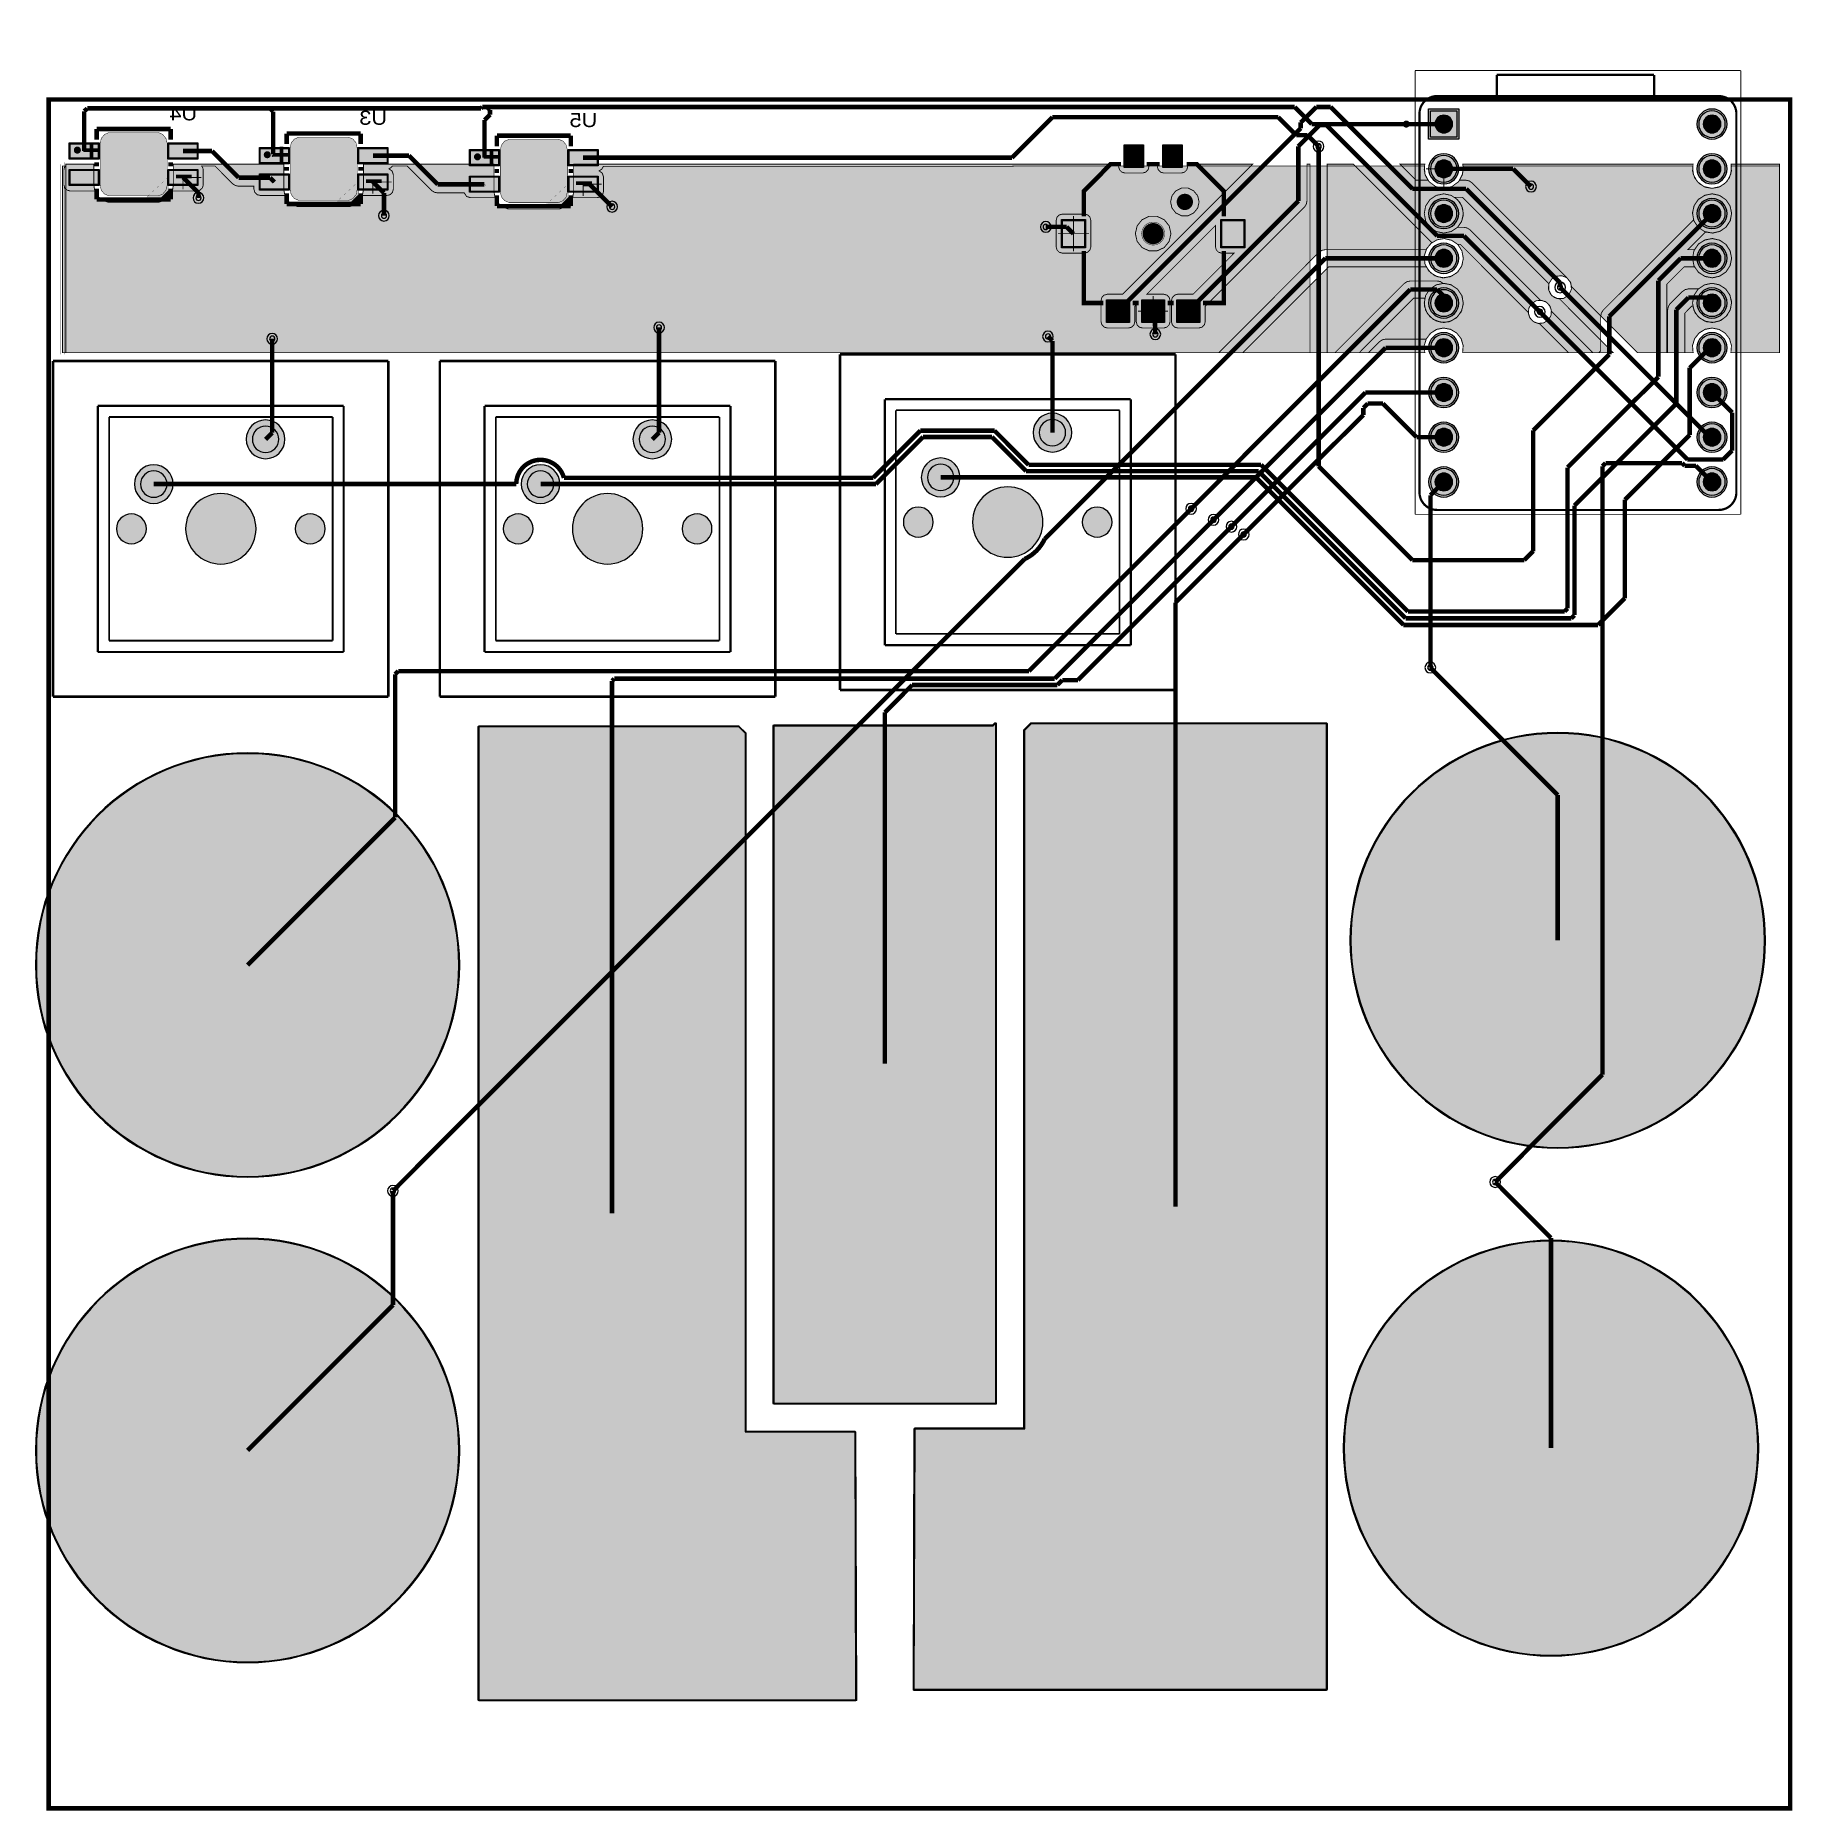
# Model space of a CAD drawing. Header units: millimetres. Extents: x 0 to 100, y 0 to 101.
import ezdxf
from ezdxf.enums import TextEntityAlignment as Align

# ---------------------------------------------------------------- set-up
doc = ezdxf.new("R2010")
doc.units = ezdxf.units.MM
doc.header["$MEASUREMENT"] = 0
for name, color, linetype, true_color in [('Board-Outline-Layer', 7, 'Continuous', 0xff00ff), ('Bottom-Layer', 7, 'Continuous', 0x0000ff), ('Bottom-Paste-Mask-Layer', 7, 'Continuous', 0x800000), ('Bottom-Silkscreen-Layer', 7, 'Continuous', 0x66cc33), ('Bottom-Solder-Mask-Layer', 7, 'Continuous', 0xaa00ff), ('Document-Layer', 7, 'Continuous', 0xffffff), ('F.CrtYd', 7, 'Continuous', 0x9069e9), ('Hole-Layer', 7, 'Continuous', 0x222222), ('Multi-Layer', 7, 'Continuous', 0xc0c0c0), ('Top-Assembly-Layer', 7, 'Continuous', 0x33cc99), ('Top-Layer', 7, 'Continuous', 0xff0000), ('Top-Paste-Mask-Layer', 7, 'Continuous', 0x808080), ('Top-Silkscreen-Layer', 7, 'Continuous', 0xffcc00), ('Top-Solder-Mask-Layer', 7, 'Continuous', 0x800080)]:
    doc.layers.add(name, color=color, linetype=linetype, true_color=true_color)
doc.styles.get("Standard").update_dxf_attribs({"font": 'arial.ttf'})

msp = doc.modelspace()

# ---------------------------------------------------------------- texts
at = {"layer": 'Bottom-Silkscreen-Layer', "text_generation_flag": 2, "width": 1.1}
for s, p in [('U4', (9.32, 95.47)), ('U3', (20.11, 95.22)), ('U5', (32.05, 95.09))]:
    msp.add_text(s, height=0.8, dxfattribs=at).set_placement(p, align=Align.BOTTOM_LEFT)

# ---------------------------------------------------------------- hatches: boundary and pattern name
at = {"layer": 'Bottom-Layer'}
for points in [[(79.38, 94.75), (79.38, 96.26), (80.89, 96.26), (80.89, 94.75)], [(94.62, 95.5, 1), (96.13, 95.5, 1)], [(3.71, 94.38), (3.71, 93.56), (2.11, 93.56), (2.11, 94.38)], [(9.32, 94.38), (9.32, 93.56), (7.72, 93.56), (7.72, 94.38)], [(14.51, 94.12), (14.51, 93.3), (12.91, 93.3), (12.91, 94.12)], [(20.11, 94.12), (20.11, 93.3), (18.51, 93.3), (18.51, 94.12)], [(26.45, 94), (26.45, 93.18), (24.85, 93.18), (24.85, 94)], [(32.05, 94), (32.05, 93.18), (30.45, 93.18), (30.45, 94)], [(99.21, 93.12), (99.21, 82.52), (96.45, 82.52), (96.48, 82.93), (96.37, 83.31), (96.12, 83.63), (95.77, 83.84), (95.38, 83.92), (94.98, 83.84), (94.64, 83.63), (94.39, 83.31), (94.27, 82.93), (94.3, 82.52), (91.14, 82.52), (87.4, 86.26), (87.32, 86.55), (87.12, 86.78), (86.84, 86.89), (86.53, 86.86), (86.27, 86.7), (86.11, 86.44), (86.08, 86.14), (86.2, 85.85), (86.42, 85.65), (86.72, 85.57), (89.76, 82.52), (88.6, 82.52), (86.26, 84.86), (86.18, 85.15), (85.98, 85.38), (85.69, 85.49), (85.39, 85.47), (85.13, 85.31), (84.97, 85.05), (84.94, 84.74), (85.05, 84.46), (85.28, 84.25), (85.57, 84.17), (87.22, 82.52), (81.21, 82.52), (81.24, 82.93), (81.12, 83.32), (80.87, 83.64), (80.52, 83.85), (80.12, 83.92), (79.72, 83.84), (79.38, 83.62), (79.14, 83.29), (76.84, 83.29), (76.65, 83.25), (76.49, 83.15), (75.87, 82.52), (75.34, 82.52), (78.43, 85.62), (79.06, 85.62), (79.04, 85.16), (79.21, 84.73), (79.54, 84.41), (79.97, 84.25), (80.43, 84.27), (80.84, 84.48), (81.13, 84.84), (81.25, 85.28), (81.18, 85.74), (80.93, 86.12), (80.55, 86.38), (80.09, 86.46), (79.94, 86.56), (79.76, 86.59), (78.23, 86.59), (78.05, 86.55), (77.89, 86.45), (73.96, 82.52), (68.73, 82.52), (73.61, 87.4), (79.14, 87.4), (79.39, 87.06), (79.76, 86.84), (80.17, 86.77), (80.59, 86.87), (80.94, 87.11), (81.17, 87.47), (81.25, 87.88), (81.17, 88.3), (80.94, 88.66), (80.59, 88.9), (80.17, 89), (79.76, 88.93), (79.39, 88.71), (79.14, 88.37), (73.41, 88.37), (73.22, 88.33), (73.06, 88.23), (67.36, 82.52), (1.68, 82.52), (1.68, 93.12), (1.85, 93.12), (1.78, 93.01), (1.76, 92.88), (1.76, 92.06), (1.8, 91.88), (1.94, 91.75), (2.11, 91.7), (3.51, 91.7), (3.67, 91.4), (3.93, 91.18), (4.26, 91.07), (4.29, 91.06), (4.32, 91.06), (7.12, 91.06), (7.14, 91.06), (7.17, 91.07), (7.5, 91.18), (7.76, 91.4), (7.92, 91.7), (9.32, 91.7), (9.49, 91.75), (9.63, 91.88), (9.67, 92.06), (9.67, 92.88), (9.65, 93.01), (9.58, 93.12), (10.34, 93.12), (11.34, 92.11), (11.5, 92.01), (11.68, 91.97), (12.55, 91.97), (12.55, 91.8), (12.6, 91.63), (12.73, 91.49), (12.91, 91.45), (14.3, 91.45), (14.47, 91.15), (14.73, 90.93), (15.05, 90.81), (15.08, 90.81), (15.11, 90.81), (17.91, 90.81), (17.94, 90.81), (17.97, 90.81), (18.29, 90.93), (18.55, 91.15), (18.72, 91.45), (20.11, 91.45), (20.29, 91.49), (20.42, 91.63), (20.47, 91.8), (20.47, 92.62), (20.4, 92.83), (20.22, 92.96), (20.33, 93.02), (20.42, 93.12), (21.26, 93.12), (22.64, 91.73), (22.8, 91.63), (22.99, 91.59), (24.5, 91.59), (24.63, 91.39), (24.85, 91.32), (26.24, 91.32), (26.41, 91.02), (26.67, 90.8), (26.99, 90.68), (27.02, 90.68), (27.05, 90.68), (29.85, 90.68), (29.88, 90.68), (29.91, 90.68), (30.23, 90.8), (30.49, 91.02), (30.65, 91.32), (32.05, 91.32), (32.23, 91.37), (32.36, 91.5), (32.41, 91.68), (32.41, 92.5), (32.34, 92.71), (32.16, 92.84), (32.31, 92.94), (32.4, 93.1), (55.61, 93.1), (55.67, 93.11), (55.73, 93.12), (79.04, 93.12), (79.07, 92.65), (79.3, 92.23), (79.68, 91.95), (80.14, 91.85), (80.6, 91.95), (80.98, 92.23), (81.2, 92.65), (81.24, 93.12), (94.28, 93.12), (94.31, 92.65), (94.54, 92.23), (94.92, 91.95), (95.38, 91.85), (95.84, 91.95), (96.22, 92.23), (96.44, 92.65), (96.48, 93.12)], [(3.71, 92.88), (3.71, 92.06), (2.11, 92.06), (2.11, 92.88)], [(9.32, 92.88), (9.32, 92.06), (7.72, 92.06), (7.72, 92.88)], [(79.38, 92.96, 1), (80.89, 92.96, 1)], [(94.62, 92.96, 1), (96.13, 92.96, 1)], [(14.51, 92.62), (14.51, 91.8), (12.91, 91.8), (12.91, 92.62)], [(20.11, 92.62), (20.11, 91.8), (18.51, 91.8), (18.51, 92.62)], [(26.45, 92.5), (26.45, 91.68), (24.85, 91.68), (24.85, 92.5)], [(32.05, 92.5), (32.05, 91.68), (30.45, 91.68), (30.45, 92.5)], [(64.62, 91.08), (64.7, 90.73), (64.92, 90.45), (65.25, 90.29), (65.61, 90.29), (65.93, 90.45), (66.16, 90.73), (66.24, 91.08), (66.16, 91.43), (65.93, 91.71), (65.61, 91.87), (65.25, 91.87), (64.92, 91.71), (64.7, 91.43)], [(79.03, 90.42), (79.11, 90), (79.35, 89.64), (79.71, 89.4), (80.14, 89.31), (80.56, 89.4), (80.92, 89.64), (81.16, 90), (81.25, 90.42), (81.16, 90.85), (80.92, 91.21), (80.56, 91.45), (80.14, 91.54), (79.71, 91.45), (79.35, 91.21), (79.11, 90.85)], [(79.38, 90.42, 1), (80.89, 90.42, 1)], [(94.27, 90.42), (94.35, 90), (94.59, 89.64), (94.95, 89.4), (95.38, 89.31), (95.8, 89.4), (96.16, 89.64), (96.4, 90), (96.49, 90.42), (96.4, 90.85), (96.16, 91.21), (95.8, 91.45), (95.38, 91.54), (94.95, 91.45), (94.59, 91.21), (94.35, 90.85)], [(94.62, 90.42, 1), (96.13, 90.42, 1)], [(62.62, 89.28), (62.72, 88.84), (63, 88.49), (63.4, 88.3), (63.85, 88.3), (64.26, 88.49), (64.54, 88.84), (64.64, 89.28), (64.54, 89.72), (64.26, 90.07), (63.85, 90.26), (63.4, 90.26), (63, 90.07), (62.72, 89.72)], [(94.27, 87.88), (94.35, 87.46), (94.59, 87.1), (94.95, 86.86), (95.38, 86.77), (95.8, 86.86), (96.16, 87.1), (96.4, 87.46), (96.49, 87.88), (96.4, 88.31), (96.16, 88.67), (95.8, 88.91), (95.38, 89), (94.95, 88.91), (94.59, 88.67), (94.35, 88.31)], [(79.38, 87.88, 1), (80.89, 87.88, 1)], [(94.62, 87.88, 1), (96.13, 87.88, 1)], [(79.38, 85.34, 1), (80.89, 85.34, 1)], [(94.27, 85.34), (94.35, 84.92), (94.59, 84.56), (94.95, 84.32), (95.38, 84.23), (95.8, 84.32), (96.16, 84.56), (96.4, 84.92), (96.49, 85.34), (96.4, 85.77), (96.16, 86.13), (95.8, 86.37), (95.38, 86.46), (94.95, 86.37), (94.59, 86.13), (94.35, 85.77)], [(94.62, 85.34, 1), (96.13, 85.34, 1)], [(79.38, 82.8, 1), (80.89, 82.8, 1)], [(94.62, 82.8, 1), (96.13, 82.8, 1)], [(79.38, 80.26, 1), (80.89, 80.26, 1)], [(94.62, 80.26, 1), (96.13, 80.26, 1)], [(12.11, 77.6, 1), (14.31, 77.6, 1)], [(34.08, 77.6, 1), (36.28, 77.6, 1)], [(56.81, 77.98, 1), (59.01, 77.98, 1)], [(79.38, 77.72, 1), (80.89, 77.72, 1)], [(94.62, 77.72, 1), (96.13, 77.72, 1)], [(5.76, 75.06, 1), (7.96, 75.06, 1)], [(27.73, 75.06, 1), (29.93, 75.06, 1)], [(50.46, 75.44, 1), (52.66, 75.44, 1)], [(79.38, 75.18, 1), (80.89, 75.18, 1)], [(94.62, 75.18, 1), (96.13, 75.18, 1)], [(53.37, 72.9, 1), (57.37, 72.9, 1)], [(8.67, 72.52, 1), (12.67, 72.52, 1)], [(30.64, 72.52, 1), (34.64, 72.52, 1)], [(49.44, 72.9, 1), (51.14, 72.9, 1)], [(59.6, 72.9, 1), (61.3, 72.9, 1)], [(4.74, 72.52, 1), (6.44, 72.52, 1)], [(14.9, 72.52, 1), (16.6, 72.52, 1)], [(26.71, 72.52, 1), (28.41, 72.52, 1)], [(36.87, 72.52, 1), (38.57, 72.52, 1)]]:
    msp.add_hatch(color=256, dxfattribs=at).paths.add_polyline_path(points)
at = {"layer": 'Bottom-Paste-Mask-Layer'}
for points in [[(79.38, 94.75), (79.38, 96.26), (80.89, 96.26), (80.89, 94.75)], [(94.62, 95.5, 1), (96.13, 95.5, 1)], [(3.71, 94.38), (3.71, 93.56), (2.11, 93.56), (2.11, 94.38)], [(9.32, 94.38), (9.32, 93.56), (7.72, 93.56), (7.72, 94.38)], [(14.51, 94.12), (14.51, 93.3), (12.91, 93.3), (12.91, 94.12)], [(20.11, 94.12), (20.11, 93.3), (18.51, 93.3), (18.51, 94.12)], [(26.45, 94), (26.45, 93.18), (24.85, 93.18), (24.85, 94)], [(32.05, 94), (32.05, 93.18), (30.45, 93.18), (30.45, 94)], [(3.71, 92.88), (3.71, 92.06), (2.11, 92.06), (2.11, 92.88)], [(9.32, 92.88), (9.32, 92.06), (7.72, 92.06), (7.72, 92.88)], [(79.38, 92.96, 1), (80.89, 92.96, 1)], [(94.62, 92.96, 1), (96.13, 92.96, 1)], [(14.51, 92.62), (14.51, 91.8), (12.91, 91.8), (12.91, 92.62)], [(20.11, 92.62), (20.11, 91.8), (18.51, 91.8), (18.51, 92.62)], [(26.45, 92.5), (26.45, 91.68), (24.85, 91.68), (24.85, 92.5)], [(32.05, 92.5), (32.05, 91.68), (30.45, 91.68), (30.45, 92.5)], [(79.38, 90.42, 1), (80.89, 90.42, 1)], [(94.62, 90.42, 1), (96.13, 90.42, 1)], [(79.38, 87.88, 1), (80.89, 87.88, 1)], [(94.62, 87.88, 1), (96.13, 87.88, 1)], [(79.38, 85.34, 1), (80.89, 85.34, 1)], [(94.62, 85.34, 1), (96.13, 85.34, 1)], [(79.38, 82.8, 1), (80.89, 82.8, 1)], [(94.62, 82.8, 1), (96.13, 82.8, 1)], [(79.38, 80.26, 1), (80.89, 80.26, 1)], [(94.62, 80.26, 1), (96.13, 80.26, 1)], [(12.11, 77.6, 1), (14.31, 77.6, 1)], [(34.08, 77.6, 1), (36.28, 77.6, 1)], [(56.81, 77.98, 1), (59.01, 77.98, 1)], [(79.38, 77.72, 1), (80.89, 77.72, 1)], [(94.62, 77.72, 1), (96.13, 77.72, 1)], [(5.76, 75.06, 1), (7.96, 75.06, 1)], [(27.73, 75.06, 1), (29.93, 75.06, 1)], [(50.46, 75.44, 1), (52.66, 75.44, 1)], [(79.38, 75.18, 1), (80.89, 75.18, 1)], [(94.62, 75.18, 1), (96.13, 75.18, 1)], [(53.37, 72.9, 1), (57.37, 72.9, 1)], [(8.67, 72.52, 1), (12.67, 72.52, 1)], [(30.64, 72.52, 1), (34.64, 72.52, 1)], [(49.44, 72.9, 1), (51.14, 72.9, 1)], [(59.6, 72.9, 1), (61.3, 72.9, 1)], [(4.74, 72.52, 1), (6.44, 72.52, 1)], [(14.9, 72.52, 1), (16.6, 72.52, 1)], [(26.71, 72.52, 1), (28.41, 72.52, 1)], [(36.87, 72.52, 1), (38.57, 72.52, 1)]]:
    msp.add_hatch(color=256, dxfattribs=at).paths.add_polyline_path(points)
at = {"layer": 'Bottom-Silkscreen-Layer'}
for points in [[(7.82, 91.62), (7.82, 91.22), (7.52, 91.22)], [(7.82, 91.62), (7.82, 91.22), (7.52, 91.22)], [(18.61, 91.36), (18.61, 90.96), (18.31, 90.96)], [(18.61, 91.36), (18.61, 90.96), (18.31, 90.96)], [(30.55, 91.24), (30.55, 90.84), (30.25, 90.84)], [(30.55, 91.24), (30.55, 90.84), (30.25, 90.84)]]:
    msp.add_hatch(color=256, dxfattribs=at).paths.add_polyline_path(points)
at = {"layer": 'Bottom-Solder-Mask-Layer'}
for points in [[(79.28, 94.65), (79.28, 96.36), (80.99, 96.36), (80.99, 94.65)], [(94.52, 95.5, 1), (96.23, 95.5, 1)], [(3.76, 94.43), (3.76, 93.51), (2.06, 93.51), (2.06, 94.43)], [(9.37, 94.43), (9.37, 93.51), (7.67, 93.51), (7.67, 94.43)], [(14.56, 94.17), (14.56, 93.25), (12.86, 93.25), (12.86, 94.17)], [(20.16, 94.17), (20.16, 93.25), (18.46, 93.25), (18.46, 94.17)], [(26.5, 94.05), (26.5, 93.13), (24.8, 93.13), (24.8, 94.05)], [(32.1, 94.05), (32.1, 93.13), (30.4, 93.13), (30.4, 94.05)], [(79.28, 92.96, 1), (80.99, 92.96, 1)], [(94.52, 92.96, 1), (96.23, 92.96, 1)], [(3.76, 92.93), (3.76, 92.01), (2.06, 92.01), (2.06, 92.93)], [(9.37, 92.93), (9.37, 92.01), (7.67, 92.01), (7.67, 92.93)], [(14.56, 92.67), (14.56, 91.75), (12.86, 91.75), (12.86, 92.67)], [(20.16, 92.67), (20.16, 91.75), (18.46, 91.75), (18.46, 92.67)], [(26.5, 92.55), (26.5, 91.63), (24.8, 91.63), (24.8, 92.55)], [(32.1, 92.55), (32.1, 91.63), (30.4, 91.63), (30.4, 92.55)], [(79.28, 90.42, 1), (80.99, 90.42, 1)], [(94.52, 90.42, 1), (96.23, 90.42, 1)], [(79.28, 87.88, 1), (80.99, 87.88, 1)], [(94.52, 87.88, 1), (96.23, 87.88, 1)], [(79.28, 85.34, 1), (80.99, 85.34, 1)], [(94.52, 85.34, 1), (96.23, 85.34, 1)], [(79.28, 82.8, 1), (80.99, 82.8, 1)], [(94.52, 82.8, 1), (96.23, 82.8, 1)], [(79.28, 80.26, 1), (80.99, 80.26, 1)], [(94.52, 80.26, 1), (96.23, 80.26, 1)], [(12.11, 77.6, 1), (14.31, 77.6, 1)], [(34.08, 77.6, 1), (36.28, 77.6, 1)], [(56.81, 77.98, 1), (59.01, 77.98, 1)], [(79.28, 77.72, 1), (80.99, 77.72, 1)], [(94.52, 77.72, 1), (96.23, 77.72, 1)], [(5.76, 75.06, 1), (7.96, 75.06, 1)], [(27.73, 75.06, 1), (29.93, 75.06, 1)], [(50.46, 75.44, 1), (52.66, 75.44, 1)], [(79.28, 75.18, 1), (80.99, 75.18, 1)], [(94.52, 75.18, 1), (96.23, 75.18, 1)], [(53.37, 72.9, 1), (57.37, 72.9, 1)], [(8.67, 72.52, 1), (12.67, 72.52, 1)], [(30.64, 72.52, 1), (34.64, 72.52, 1)], [(49.44, 72.9, 1), (51.14, 72.9, 1)], [(59.6, 72.9, 1), (61.3, 72.9, 1)], [(4.74, 72.52, 1), (6.44, 72.52, 1)], [(14.9, 72.52, 1), (16.6, 72.52, 1)], [(26.71, 72.52, 1), (28.41, 72.52, 1)], [(36.87, 72.52, 1), (38.57, 72.52, 1)]]:
    msp.add_hatch(color=256, dxfattribs=at).paths.add_polyline_path(points)
at = {"layer": 'Document-Layer'}
for points in [[(2.97, 94.12), (3.77, 94.12), (3.77, 93.92), (2.87, 93.92), (2.87, 94.02), (2.87, 94.12)], [(2.97, 94.12), (3.77, 94.12), (3.77, 93.92), (2.87, 93.92), (2.87, 94.02), (2.87, 94.12)], [(3.22, 93.67), (3.22, 94.47), (3.42, 94.47), (3.42, 93.57), (3.32, 93.57), (3.22, 93.57)], [(3.22, 93.67), (3.22, 94.47), (3.42, 94.47), (3.42, 93.57), (3.32, 93.57), (3.22, 93.57)], [(13.76, 93.86), (14.56, 93.86), (14.56, 93.66), (13.66, 93.66), (13.66, 93.76), (13.66, 93.86)], [(13.76, 93.86), (14.56, 93.86), (14.56, 93.66), (13.66, 93.66), (13.66, 93.76), (13.66, 93.86)], [(14.01, 93.41), (14.01, 94.21), (14.21, 94.21), (14.21, 93.31), (14.11, 93.31), (14.01, 93.31)], [(14.01, 93.41), (14.01, 94.21), (14.21, 94.21), (14.21, 93.31), (14.11, 93.31), (14.01, 93.31)], [(25.7, 93.74), (26.5, 93.74), (26.5, 93.54), (25.6, 93.54), (25.6, 93.64), (25.6, 93.74)], [(25.7, 93.74), (26.5, 93.74), (26.5, 93.54), (25.6, 93.54), (25.6, 93.64), (25.6, 93.74)], [(25.95, 93.29), (25.95, 94.09), (26.15, 94.09), (26.15, 93.19), (26.05, 93.19), (25.95, 93.19)], [(25.95, 93.29), (25.95, 94.09), (26.15, 94.09), (26.15, 93.19), (26.05, 93.19), (25.95, 93.19)], [(7.72, 92.52), (7.72, 91.22), (6.32, 91.22)], [(7.72, 92.52), (7.72, 91.22), (6.32, 91.22)], [(8.22, 92.62), (9.02, 92.62), (9.02, 92.42), (8.12, 92.42), (8.12, 92.52), (8.12, 92.62)], [(8.22, 92.62), (9.02, 92.62), (9.02, 92.42), (8.12, 92.42), (8.12, 92.52), (8.12, 92.62)], [(18.51, 92.26), (18.51, 90.96), (17.11, 90.96)], [(18.51, 92.26), (18.51, 90.96), (17.11, 90.96)], [(19.01, 92.36), (19.81, 92.36), (19.81, 92.16), (18.91, 92.16), (18.91, 92.26), (18.91, 92.36)], [(19.01, 92.36), (19.81, 92.36), (19.81, 92.16), (18.91, 92.16), (18.91, 92.26), (18.91, 92.36)], [(30.45, 92.14), (30.45, 90.84), (29.05, 90.84)], [(30.45, 92.14), (30.45, 90.84), (29.05, 90.84)], [(30.95, 92.24), (31.75, 92.24), (31.75, 92.04), (30.85, 92.04), (30.85, 92.14), (30.85, 92.24)], [(30.95, 92.24), (31.75, 92.24), (31.75, 92.04), (30.85, 92.04), (30.85, 92.14), (30.85, 92.24)]]:
    msp.add_hatch(color=256, dxfattribs=at).paths.add_polyline_path(points)
at = {"layer": 'Hole-Layer'}
for points in [[(79.64, 95.5, 1), (80.64, 95.5, 1)], [(94.88, 95.5, 1), (95.88, 95.5, 1)], [(79.64, 92.96, 1), (80.64, 92.96, 1)], [(94.88, 92.96, 1), (95.88, 92.96, 1)], [(79.64, 90.42, 1), (80.64, 90.42, 1)], [(94.88, 90.42, 1), (95.88, 90.42, 1)], [(79.64, 87.88, 1), (80.64, 87.88, 1)], [(94.88, 87.88, 1), (95.88, 87.88, 1)], [(79.64, 85.34, 1), (80.64, 85.34, 1)], [(94.88, 85.34, 1), (95.88, 85.34, 1)], [(79.64, 82.8, 1), (80.64, 82.8, 1)], [(94.88, 82.8, 1), (95.88, 82.8, 1)], [(79.64, 80.26, 1), (80.64, 80.26, 1)], [(94.88, 80.26, 1), (95.88, 80.26, 1)], [(57.16, 77.98, 1), (58.66, 77.98, 1)], [(12.46, 77.6, 1), (13.96, 77.6, 1)], [(34.43, 77.6, 1), (35.93, 77.6, 1)], [(79.64, 77.72, 1), (80.64, 77.72, 1)], [(94.88, 77.72, 1), (95.88, 77.72, 1)], [(6.11, 75.06, 1), (7.61, 75.06, 1)], [(28.08, 75.06, 1), (29.58, 75.06, 1)], [(50.81, 75.44, 1), (52.31, 75.44, 1)], [(79.64, 75.18, 1), (80.64, 75.18, 1)], [(94.88, 75.18, 1), (95.88, 75.18, 1)], [(53.37, 72.9, 1), (57.37, 72.9, 1)], [(8.67, 72.52, 1), (12.67, 72.52, 1)], [(30.64, 72.52, 1), (34.64, 72.52, 1)], [(49.44, 72.9, 1), (51.14, 72.9, 1)], [(59.6, 72.9, 1), (61.3, 72.9, 1)], [(4.74, 72.52, 1), (6.44, 72.52, 1)], [(14.9, 72.52, 1), (16.6, 72.52, 1)], [(26.71, 72.52, 1), (28.41, 72.52, 1)], [(36.87, 72.52, 1), (38.57, 72.52, 1)]]:
    msp.add_hatch(color=256, dxfattribs=at).paths.add_polyline_path(points)
at = {"layer": 'Multi-Layer'}
for points in [[(79.38, 94.75), (79.38, 96.26), (80.89, 96.26), (80.89, 94.75)], [(79.38, 94.75), (79.38, 96.26), (80.89, 96.26), (80.89, 94.75)], [(79.38, 94.75), (79.38, 96.26), (80.89, 96.26), (80.89, 94.75)], [(94.62, 95.5, 1), (96.13, 95.5, 1)], [(94.62, 95.5, 1), (96.13, 95.5, 1)], [(94.62, 95.5, 1), (96.13, 95.5, 1)], [(7.62, 92.02), (7.55, 91.74), (7.37, 91.53), (7.12, 91.42), (4.32, 91.42), (4.06, 91.53), (3.88, 91.74), (3.82, 92.02), (3.82, 94.42), (3.88, 94.69), (4.06, 94.91), (4.32, 95.02), (7.12, 95.02), (7.37, 94.91), (7.55, 94.69), (7.62, 94.42)], [(7.62, 92.02), (7.55, 91.74), (7.37, 91.53), (7.12, 91.42), (4.32, 91.42), (4.06, 91.53), (3.88, 91.74), (3.82, 92.02), (3.82, 94.42), (3.88, 94.69), (4.06, 94.91), (4.32, 95.02), (7.12, 95.02), (7.37, 94.91), (7.55, 94.69), (7.62, 94.42)], [(18.41, 91.76), (18.35, 91.49), (18.17, 91.27), (17.91, 91.16), (15.11, 91.16), (14.85, 91.27), (14.67, 91.49), (14.61, 91.76), (14.61, 94.16), (14.67, 94.44), (14.85, 94.65), (15.11, 94.76), (17.91, 94.76), (18.17, 94.65), (18.35, 94.44), (18.41, 94.16)], [(18.41, 91.76), (18.35, 91.49), (18.17, 91.27), (17.91, 91.16), (15.11, 91.16), (14.85, 91.27), (14.67, 91.49), (14.61, 91.76), (14.61, 94.16), (14.67, 94.44), (14.85, 94.65), (15.11, 94.76), (17.91, 94.76), (18.17, 94.65), (18.35, 94.44), (18.41, 94.16)], [(30.35, 91.64), (30.29, 91.36), (30.11, 91.15), (29.85, 91.04), (27.05, 91.04), (26.79, 91.15), (26.61, 91.36), (26.55, 91.64), (26.55, 94.04), (26.61, 94.31), (26.79, 94.53), (27.05, 94.64), (29.85, 94.64), (30.11, 94.53), (30.29, 94.31), (30.35, 94.04)], [(30.35, 91.64), (30.29, 91.36), (30.11, 91.15), (29.85, 91.04), (27.05, 91.04), (26.79, 91.15), (26.61, 91.36), (26.55, 91.64), (26.55, 94.04), (26.61, 94.31), (26.79, 94.53), (27.05, 94.64), (29.85, 94.64), (30.11, 94.53), (30.29, 94.31), (30.35, 94.04)], [(79.38, 92.96, 1), (80.89, 92.96, 1)], [(79.38, 92.96, 1), (80.89, 92.96, 1)], [(79.38, 92.96, 1), (80.89, 92.96, 1)], [(94.62, 92.96, 1), (96.13, 92.96, 1)], [(94.62, 92.96, 1), (96.13, 92.96, 1)], [(94.62, 92.96, 1), (96.13, 92.96, 1)], [(64.98, 91.08, 1), (65.88, 91.08, 1)], [(64.98, 91.08, 1), (65.88, 91.08, 1)], [(79.38, 90.42, 1), (80.89, 90.42, 1)], [(79.38, 90.42, 1), (80.89, 90.42, 1)], [(79.38, 90.42, 1), (80.89, 90.42, 1)], [(94.62, 90.42, 1), (96.13, 90.42, 1)], [(94.62, 90.42, 1), (96.13, 90.42, 1)], [(94.62, 90.42, 1), (96.13, 90.42, 1)], [(62.98, 89.28, 1), (64.28, 89.28, 1)], [(62.98, 89.28, 1), (64.28, 89.28, 1)], [(79.38, 87.88, 1), (80.89, 87.88, 1)], [(79.38, 87.88, 1), (80.89, 87.88, 1)], [(79.38, 87.88, 1), (80.89, 87.88, 1)], [(94.62, 87.88, 1), (96.13, 87.88, 1)], [(94.62, 87.88, 1), (96.13, 87.88, 1)], [(94.62, 87.88, 1), (96.13, 87.88, 1)], [(79.38, 85.34, 1), (80.89, 85.34, 1)], [(79.38, 85.34, 1), (80.89, 85.34, 1)], [(79.38, 85.34, 1), (80.89, 85.34, 1)], [(94.62, 85.34, 1), (96.13, 85.34, 1)], [(94.62, 85.34, 1), (96.13, 85.34, 1)], [(94.62, 85.34, 1), (96.13, 85.34, 1)], [(79.38, 82.8, 1), (80.89, 82.8, 1)], [(79.38, 82.8, 1), (80.89, 82.8, 1)], [(79.38, 82.8, 1), (80.89, 82.8, 1)], [(94.62, 82.8, 1), (96.13, 82.8, 1)], [(94.62, 82.8, 1), (96.13, 82.8, 1)], [(94.62, 82.8, 1), (96.13, 82.8, 1)], [(79.38, 80.26, 1), (80.89, 80.26, 1)], [(79.38, 80.26, 1), (80.89, 80.26, 1)], [(79.38, 80.26, 1), (80.89, 80.26, 1)], [(94.62, 80.26, 1), (96.13, 80.26, 1)], [(94.62, 80.26, 1), (96.13, 80.26, 1)], [(94.62, 80.26, 1), (96.13, 80.26, 1)], [(12.11, 77.6, 1), (14.31, 77.6, 1)], [(12.11, 77.6, 1), (14.31, 77.6, 1)], [(12.11, 77.6, 1), (14.31, 77.6, 1)], [(34.08, 77.6, 1), (36.28, 77.6, 1)], [(34.08, 77.6, 1), (36.28, 77.6, 1)], [(34.08, 77.6, 1), (36.28, 77.6, 1)], [(56.81, 77.98, 1), (59.01, 77.98, 1)], [(56.81, 77.98, 1), (59.01, 77.98, 1)], [(56.81, 77.98, 1), (59.01, 77.98, 1)], [(79.38, 77.72, 1), (80.89, 77.72, 1)], [(79.38, 77.72, 1), (80.89, 77.72, 1)], [(79.38, 77.72, 1), (80.89, 77.72, 1)], [(94.62, 77.72, 1), (96.13, 77.72, 1)], [(94.62, 77.72, 1), (96.13, 77.72, 1)], [(94.62, 77.72, 1), (96.13, 77.72, 1)], [(5.76, 75.06, 1), (7.96, 75.06, 1)], [(5.76, 75.06, 1), (7.96, 75.06, 1)], [(5.76, 75.06, 1), (7.96, 75.06, 1)], [(27.73, 75.06, 1), (29.93, 75.06, 1)], [(27.73, 75.06, 1), (29.93, 75.06, 1)], [(27.73, 75.06, 1), (29.93, 75.06, 1)], [(50.46, 75.44, 1), (52.66, 75.44, 1)], [(50.46, 75.44, 1), (52.66, 75.44, 1)], [(50.46, 75.44, 1), (52.66, 75.44, 1)], [(79.38, 75.18, 1), (80.89, 75.18, 1)], [(79.38, 75.18, 1), (80.89, 75.18, 1)], [(79.38, 75.18, 1), (80.89, 75.18, 1)], [(94.62, 75.18, 1), (96.13, 75.18, 1)], [(94.62, 75.18, 1), (96.13, 75.18, 1)], [(94.62, 75.18, 1), (96.13, 75.18, 1)], [(53.37, 72.9, 1), (57.37, 72.9, 1)], [(53.37, 72.9, 1), (57.37, 72.9, 1)], [(53.37, 72.9, 1), (57.37, 72.9, 1)], [(8.67, 72.52, 1), (12.67, 72.52, 1)], [(8.67, 72.52, 1), (12.67, 72.52, 1)], [(8.67, 72.52, 1), (12.67, 72.52, 1)], [(30.64, 72.52, 1), (34.64, 72.52, 1)], [(30.64, 72.52, 1), (34.64, 72.52, 1)], [(30.64, 72.52, 1), (34.64, 72.52, 1)], [(49.44, 72.9, 1), (51.14, 72.9, 1)], [(49.44, 72.9, 1), (51.14, 72.9, 1)], [(49.44, 72.9, 1), (51.14, 72.9, 1)], [(59.6, 72.9, 1), (61.3, 72.9, 1)], [(59.6, 72.9, 1), (61.3, 72.9, 1)], [(59.6, 72.9, 1), (61.3, 72.9, 1)], [(4.74, 72.52, 1), (6.44, 72.52, 1)], [(4.74, 72.52, 1), (6.44, 72.52, 1)], [(4.74, 72.52, 1), (6.44, 72.52, 1)], [(14.9, 72.52, 1), (16.6, 72.52, 1)], [(14.9, 72.52, 1), (16.6, 72.52, 1)], [(14.9, 72.52, 1), (16.6, 72.52, 1)], [(26.71, 72.52, 1), (28.41, 72.52, 1)], [(26.71, 72.52, 1), (28.41, 72.52, 1)], [(26.71, 72.52, 1), (28.41, 72.52, 1)], [(36.87, 72.52, 1), (38.57, 72.52, 1)], [(36.87, 72.52, 1), (38.57, 72.52, 1)], [(36.87, 72.52, 1), (38.57, 72.52, 1)]]:
    msp.add_hatch(color=256, dxfattribs=at).paths.add_polyline_path(points)
at = {"layer": 'Top-Layer'}
for points in [[(79.38, 94.75), (79.38, 96.26), (80.89, 96.26), (80.89, 94.75)], [(94.62, 95.5, 1), (96.13, 95.5, 1)], [(62.03, 93.08), (62.03, 94.28), (63.03, 94.28), (63.03, 93.08)], [(64.23, 93.08), (64.23, 94.28), (65.23, 94.28), (65.23, 93.08)], [(72.37, 93.23), (72.54, 93.23), (72.54, 82.52), (1.87, 82.52), (1.87, 93.23), (3.46, 93.23), (3.46, 92.02), (3.51, 91.69), (3.68, 91.4), (3.94, 91.18), (4.26, 91.07), (4.29, 91.06), (4.32, 91.06), (7.12, 91.06), (7.14, 91.06), (7.17, 91.07), (7.49, 91.18), (7.75, 91.4), (7.92, 91.69), (7.97, 92.02), (7.97, 93.23), (14.25, 93.23), (14.25, 91.77), (14.31, 91.43), (14.47, 91.14), (14.73, 90.92), (15.05, 90.81), (15.08, 90.81), (15.11, 90.81), (17.91, 90.81), (17.94, 90.81), (17.97, 90.81), (18.29, 90.92), (18.55, 91.14), (18.71, 91.43), (18.77, 91.77), (18.77, 93.23), (26.19, 93.23), (26.19, 91.64), (26.25, 91.31), (26.41, 91.01), (26.67, 90.8), (26.99, 90.68), (27.02, 90.68), (27.05, 90.68), (29.85, 90.68), (29.88, 90.68), (29.91, 90.68), (30.23, 90.8), (30.48, 91.01), (30.65, 91.31), (30.71, 91.64), (30.71, 93.23), (61.67, 93.23), (61.67, 93.08), (61.72, 92.9), (61.85, 92.77), (62.03, 92.72), (63.03, 92.72), (63.21, 92.77), (63.34, 92.9), (63.39, 93.08), (63.39, 93.23), (63.87, 93.23), (63.87, 93.08), (63.92, 92.9), (64.05, 92.77), (64.23, 92.72), (65.23, 92.72), (65.41, 92.77), (65.54, 92.9), (65.59, 93.08), (65.59, 93.23), (69.29, 93.23), (61.9, 85.84), (61.03, 85.84), (60.85, 85.79), (60.72, 85.66), (60.67, 85.48), (60.67, 84.28), (60.72, 84.1), (60.85, 83.97), (61.03, 83.92), (62.23, 83.92), (62.41, 83.97), (62.54, 84.1), (62.59, 84.28), (62.59, 85.15), (62.67, 85.24), (62.67, 84.28), (62.72, 84.1), (62.85, 83.97), (63.03, 83.92), (64.23, 83.92), (64.41, 83.97), (64.54, 84.1), (64.59, 84.28), (64.59, 85.48), (64.54, 85.66), (64.41, 85.79), (64.23, 85.84), (63.27, 85.84), (67.17, 89.74), (67.17, 88.53), (67.22, 88.35), (67.35, 88.22), (67.53, 88.17), (68.23, 88.17), (65.9, 85.84), (65.03, 85.84), (64.85, 85.79), (64.72, 85.66), (64.67, 85.48), (64.67, 84.28), (64.72, 84.1), (64.85, 83.97), (65.03, 83.92), (66.23, 83.92), (66.41, 83.97), (66.54, 84.1), (66.59, 84.28), (66.59, 85.15), (72.23, 90.79), (72.33, 90.95), (72.37, 91.14)], [(89.05, 82.62), (88.95, 82.52), (81.21, 82.52), (81.24, 82.93), (81.13, 83.31), (80.88, 83.63), (80.53, 83.84), (80.14, 83.92), (79.74, 83.84), (79.4, 83.63), (79.15, 83.31), (79.03, 82.93), (79.06, 82.52), (73.51, 82.52), (73.51, 93.23), (75, 93.23), (79.41, 88.81), (79.44, 88.79), (79.46, 88.77), (79.17, 88.43), (79.03, 88.01), (79.07, 87.56), (79.28, 87.17), (79.63, 86.89), (80.06, 86.77), (80.5, 86.83), (80.89, 87.06), (81.15, 87.42), (81.25, 87.86), (81.17, 88.3), (80.93, 88.67), (81.08, 88.67), (84.94, 84.81), (85.02, 84.52), (85.22, 84.29), (85.5, 84.18), (85.81, 84.21), (86.07, 84.37), (86.23, 84.63), (86.25, 84.93), (86.14, 85.21), (85.92, 85.42), (85.62, 85.5), (81.62, 89.5), (81.47, 89.6), (81.28, 89.64), (80.93, 89.64), (81.15, 89.96), (81.25, 90.33), (81.21, 90.71), (81.05, 91.06), (80.77, 91.34), (81.21, 91.34), (86.11, 86.43), (86.1, 86.08), (86.27, 85.76), (86.59, 85.59), (86.94, 85.6), (87.24, 85.8), (87.39, 86.12), (87.36, 86.48), (87.14, 86.76), (87.11, 86.8), (87.08, 86.83), (81.75, 92.16), (81.59, 92.27), (81.41, 92.31), (81.03, 92.31), (81.18, 92.59), (81.25, 92.91), (81.22, 93.23), (94.3, 93.23), (94.27, 92.83), (94.39, 92.44), (94.64, 92.13), (94.98, 91.92), (95.38, 91.85), (95.77, 91.92), (96.11, 92.13), (96.36, 92.44), (96.48, 92.83), (96.46, 93.23), (99.21, 93.23), (99.21, 82.52), (96.45, 82.52), (96.48, 82.93), (96.37, 83.31), (96.12, 83.63), (95.78, 83.84), (95.38, 83.92), (94.99, 83.85), (94.64, 83.64), (94.39, 83.32), (94.27, 82.94), (94.3, 82.54), (94.28, 82.52), (93.83, 82.52), (93.83, 84.76), (94.23, 85.17), (94.28, 85.17), (94.42, 84.77), (94.71, 84.46), (95.08, 84.27), (95.5, 84.24), (95.9, 84.36), (96.23, 84.63), (96.43, 85), (96.49, 85.42), (96.38, 85.82), (96.13, 86.16), (95.77, 86.38), (95.36, 86.46), (94.95, 86.37), (94.6, 86.14), (94.03, 86.14), (93.85, 86.1), (93.69, 85.99), (93, 85.31), (92.9, 85.15), (92.86, 84.96), (92.86, 82.52), (92.81, 82.52), (92.81, 86.41), (93.8, 87.4), (94.38, 87.4), (94.63, 87.06), (95, 86.84), (95.41, 86.77), (95.83, 86.87), (96.18, 87.11), (96.41, 87.47), (96.49, 87.88), (96.41, 88.3), (96.18, 88.66), (95.83, 88.9), (95.41, 89), (95, 88.93), (94.63, 88.71), (94.38, 88.37), (94.01, 88.37), (95.01, 89.37), (95.43, 89.31), (95.85, 89.42), (96.19, 89.66), (96.42, 90.02), (96.49, 90.44), (96.4, 90.86), (96.16, 91.21), (95.81, 91.45), (95.4, 91.54), (94.98, 91.46), (94.62, 91.24), (94.37, 90.89), (94.27, 90.48), (94.33, 90.06), (89.19, 84.93), (89.09, 84.77), (89.05, 84.58)], [(79.24, 92.31), (78.56, 92.31), (77.64, 93.23), (79.06, 93.23), (79.03, 92.91), (79.09, 92.59)], [(79.38, 92.96, 1), (80.89, 92.96, 1)], [(94.62, 92.96, 1), (96.13, 92.96, 1)], [(64.62, 91.08), (64.7, 90.73), (64.92, 90.45), (65.25, 90.29), (65.61, 90.29), (65.93, 90.45), (66.16, 90.73), (66.24, 91.08), (66.16, 91.43), (65.93, 91.71), (65.61, 91.87), (65.25, 91.87), (64.92, 91.71), (64.7, 91.43)], [(79.38, 90.42, 1), (80.89, 90.42, 1)], [(94.62, 90.42, 1), (96.13, 90.42, 1)], [(58.12, 88.53), (58.17, 88.35), (58.3, 88.22), (58.48, 88.17), (59.73, 88.17), (59.91, 88.22), (60.04, 88.35), (60.09, 88.53), (60.09, 90.03), (60.04, 90.21), (59.91, 90.34), (59.73, 90.39), (58.48, 90.39), (58.3, 90.34), (58.17, 90.21), (58.12, 90.03)], [(58.48, 88.53), (58.48, 90.03), (59.73, 90.03), (59.73, 88.53)], [(62.62, 89.28), (62.72, 88.84), (63, 88.49), (63.4, 88.3), (63.85, 88.3), (64.26, 88.49), (64.54, 88.84), (64.64, 89.28), (64.54, 89.72), (64.26, 90.07), (63.85, 90.26), (63.4, 90.26), (63, 90.07), (62.72, 89.72)], [(67.53, 88.53), (67.53, 90.03), (68.78, 90.03), (68.78, 88.53)], [(79.38, 87.88, 1), (80.89, 87.88, 1)], [(94.62, 87.88, 1), (96.13, 87.88, 1)], [(79.03, 85.34), (79.11, 84.92), (79.35, 84.56), (79.71, 84.32), (80.14, 84.23), (80.56, 84.32), (80.92, 84.56), (81.16, 84.92), (81.25, 85.34), (81.16, 85.77), (80.92, 86.13), (80.56, 86.37), (80.14, 86.46), (79.71, 86.37), (79.35, 86.13), (79.11, 85.77)], [(79.38, 85.34, 1), (80.89, 85.34, 1)], [(94.62, 85.34, 1), (96.13, 85.34, 1)], [(61.03, 84.28), (61.03, 85.48), (62.23, 85.48), (62.23, 84.28)], [(63.03, 84.28), (63.03, 85.48), (64.23, 85.48), (64.23, 84.28)], [(65.03, 84.28), (65.03, 85.48), (66.23, 85.48), (66.23, 84.28)], [(79.38, 82.8, 1), (80.89, 82.8, 1)], [(94.62, 82.8, 1), (96.13, 82.8, 1)], [(79.38, 80.26, 1), (80.89, 80.26, 1)], [(94.62, 80.26, 1), (96.13, 80.26, 1)], [(12.11, 77.6, 1), (14.31, 77.6, 1)], [(34.08, 77.6, 1), (36.28, 77.6, 1)], [(56.81, 77.98, 1), (59.01, 77.98, 1)], [(79.38, 77.72, 1), (80.89, 77.72, 1)], [(94.62, 77.72, 1), (96.13, 77.72, 1)], [(5.76, 75.06, 1), (7.96, 75.06, 1)], [(27.73, 75.06, 1), (29.93, 75.06, 1)], [(50.46, 75.44, 1), (52.66, 75.44, 1)], [(79.38, 75.18, 1), (80.89, 75.18, 1)], [(94.62, 75.18, 1), (96.13, 75.18, 1)], [(53.37, 72.9, 1), (57.37, 72.9, 1)], [(8.67, 72.52, 1), (12.67, 72.52, 1)], [(30.64, 72.52, 1), (34.64, 72.52, 1)], [(49.44, 72.9, 1), (51.14, 72.9, 1)], [(59.6, 72.9, 1), (61.3, 72.9, 1)], [(4.74, 72.52, 1), (6.44, 72.52, 1)], [(14.9, 72.52, 1), (16.6, 72.52, 1)], [(26.71, 72.52, 1), (28.41, 72.52, 1)], [(36.87, 72.52, 1), (38.57, 72.52, 1)], [(25.34, 61.29), (40.07, 61.29), (40.45, 60.91), (40.45, 21.24), (46.68, 21.24), (46.73, 6.02), (25.34, 6.02)], [(42.1, 61.34), (54.55, 61.34), (54.67, 61.47), (54.67, 22.86), (42.1, 22.86)], [(73.46, 61.46), (73.46, 6.61), (50.06, 6.61), (50.11, 21.42), (56.34, 21.42), (56.34, 61.08), (56.72, 61.46)], [(74.86, 49.15, 1), (98.36, 49.15, 1)], [(0.19, 47.75, 1), (24.19, 47.75, 1)], [(0.19, 20.19, 1), (24.19, 20.19, 1)], [(74.48, 20.32, 1), (97.98, 20.32, 1)]]:
    msp.add_hatch(color=256, dxfattribs=at).paths.add_polyline_path(points)
at = {"layer": 'Top-Paste-Mask-Layer'}
for points in [[(79.38, 94.75), (79.38, 96.26), (80.89, 96.26), (80.89, 94.75)], [(94.62, 95.5, 1), (96.13, 95.5, 1)], [(62.03, 93.08), (62.03, 94.28), (63.03, 94.28), (63.03, 93.08)], [(64.23, 93.08), (64.23, 94.28), (65.23, 94.28), (65.23, 93.08)], [(79.38, 92.96, 1), (80.89, 92.96, 1)], [(94.62, 92.96, 1), (96.13, 92.96, 1)], [(79.38, 90.42, 1), (80.89, 90.42, 1)], [(94.62, 90.42, 1), (96.13, 90.42, 1)], [(58.48, 88.53), (58.48, 90.03), (59.73, 90.03), (59.73, 88.53)], [(67.53, 88.53), (67.53, 90.03), (68.78, 90.03), (68.78, 88.53)], [(79.38, 87.88, 1), (80.89, 87.88, 1)], [(94.62, 87.88, 1), (96.13, 87.88, 1)], [(79.38, 85.34, 1), (80.89, 85.34, 1)], [(94.62, 85.34, 1), (96.13, 85.34, 1)], [(61.03, 84.28), (61.03, 85.48), (62.23, 85.48), (62.23, 84.28)], [(63.03, 84.28), (63.03, 85.48), (64.23, 85.48), (64.23, 84.28)], [(65.03, 84.28), (65.03, 85.48), (66.23, 85.48), (66.23, 84.28)], [(79.38, 82.8, 1), (80.89, 82.8, 1)], [(94.62, 82.8, 1), (96.13, 82.8, 1)], [(79.38, 80.26, 1), (80.89, 80.26, 1)], [(94.62, 80.26, 1), (96.13, 80.26, 1)], [(12.11, 77.6, 1), (14.31, 77.6, 1)], [(34.08, 77.6, 1), (36.28, 77.6, 1)], [(56.81, 77.98, 1), (59.01, 77.98, 1)], [(79.38, 77.72, 1), (80.89, 77.72, 1)], [(94.62, 77.72, 1), (96.13, 77.72, 1)], [(5.76, 75.06, 1), (7.96, 75.06, 1)], [(27.73, 75.06, 1), (29.93, 75.06, 1)], [(50.46, 75.44, 1), (52.66, 75.44, 1)], [(79.38, 75.18, 1), (80.89, 75.18, 1)], [(94.62, 75.18, 1), (96.13, 75.18, 1)], [(53.37, 72.9, 1), (57.37, 72.9, 1)], [(8.67, 72.52, 1), (12.67, 72.52, 1)], [(30.64, 72.52, 1), (34.64, 72.52, 1)], [(49.44, 72.9, 1), (51.14, 72.9, 1)], [(59.6, 72.9, 1), (61.3, 72.9, 1)], [(4.74, 72.52, 1), (6.44, 72.52, 1)], [(14.9, 72.52, 1), (16.6, 72.52, 1)], [(26.71, 72.52, 1), (28.41, 72.52, 1)], [(36.87, 72.52, 1), (38.57, 72.52, 1)], [(25.34, 61.29), (40.07, 61.29), (40.45, 60.91), (40.45, 21.24), (46.68, 21.24), (46.73, 6.02), (25.34, 6.02)], [(42.1, 61.34), (54.55, 61.34), (54.67, 61.47), (54.67, 22.86), (42.1, 22.86)], [(73.46, 61.46), (73.46, 6.61), (50.06, 6.61), (50.11, 21.42), (56.34, 21.42), (56.34, 61.08), (56.72, 61.46)], [(74.86, 49.15, 1), (98.36, 49.15, 1)], [(0.19, 47.75, 1), (24.19, 47.75, 1)], [(0.19, 20.19, 1), (24.19, 20.19, 1)], [(74.48, 20.32, 1), (97.98, 20.32, 1)]]:
    msp.add_hatch(color=256, dxfattribs=at).paths.add_polyline_path(points)
at = {"layer": 'Top-Solder-Mask-Layer'}
for points in [[(79.28, 94.65), (79.28, 96.36), (80.99, 96.36), (80.99, 94.65)], [(94.52, 95.5, 1), (96.23, 95.5, 1)], [(61.98, 93.03), (61.98, 94.33), (63.08, 94.33), (63.08, 93.03)], [(64.18, 93.03), (64.18, 94.33), (65.28, 94.33), (65.28, 93.03)], [(79.28, 92.96, 1), (80.99, 92.96, 1)], [(94.52, 92.96, 1), (96.23, 92.96, 1)], [(79.28, 90.42, 1), (80.99, 90.42, 1)], [(94.52, 90.42, 1), (96.23, 90.42, 1)], [(58.43, 88.48), (58.43, 90.08), (59.78, 90.08), (59.78, 88.48)], [(67.48, 88.48), (67.48, 90.08), (68.83, 90.08), (68.83, 88.48)], [(79.28, 87.88, 1), (80.99, 87.88, 1)], [(94.52, 87.88, 1), (96.23, 87.88, 1)], [(79.28, 85.34, 1), (80.99, 85.34, 1)], [(94.52, 85.34, 1), (96.23, 85.34, 1)], [(60.98, 84.23), (60.98, 85.53), (62.28, 85.53), (62.28, 84.23)], [(62.98, 84.23), (62.98, 85.53), (64.28, 85.53), (64.28, 84.23)], [(64.98, 84.23), (64.98, 85.53), (66.28, 85.53), (66.28, 84.23)], [(79.28, 82.8, 1), (80.99, 82.8, 1)], [(94.52, 82.8, 1), (96.23, 82.8, 1)], [(79.28, 80.26, 1), (80.99, 80.26, 1)], [(94.52, 80.26, 1), (96.23, 80.26, 1)], [(12.11, 77.6, 1), (14.31, 77.6, 1)], [(34.08, 77.6, 1), (36.28, 77.6, 1)], [(56.81, 77.98, 1), (59.01, 77.98, 1)], [(79.28, 77.72, 1), (80.99, 77.72, 1)], [(94.52, 77.72, 1), (96.23, 77.72, 1)], [(5.76, 75.06, 1), (7.96, 75.06, 1)], [(27.73, 75.06, 1), (29.93, 75.06, 1)], [(50.46, 75.44, 1), (52.66, 75.44, 1)], [(79.28, 75.18, 1), (80.99, 75.18, 1)], [(94.52, 75.18, 1), (96.23, 75.18, 1)], [(53.37, 72.9, 1), (57.37, 72.9, 1)], [(8.67, 72.52, 1), (12.67, 72.52, 1)], [(30.64, 72.52, 1), (34.64, 72.52, 1)], [(49.44, 72.9, 1), (51.14, 72.9, 1)], [(59.6, 72.9, 1), (61.3, 72.9, 1)], [(4.74, 72.52, 1), (6.44, 72.52, 1)], [(14.9, 72.52, 1), (16.6, 72.52, 1)], [(26.71, 72.52, 1), (28.41, 72.52, 1)], [(36.87, 72.52, 1), (38.57, 72.52, 1)], [(42.05, 22.86), (42.05, 61.34), (42.06, 61.38), (42.1, 61.39), (54.53, 61.39), (54.64, 61.5), (54.69, 61.52), (54.72, 61.47), (54.72, 22.86), (54.71, 22.82), (54.67, 22.81), (42.1, 22.81), (42.06, 22.82)], [(56.72, 61.51), (73.46, 61.51), (73.49, 61.5), (73.51, 61.46), (73.51, 6.61), (73.49, 6.57), (73.46, 6.56), (50.06, 6.56), (50.02, 6.57), (50.01, 6.61), (50.06, 21.42), (50.08, 21.45), (50.11, 21.47), (56.29, 21.47), (56.29, 61.08), (56.29, 61.1), (56.3, 61.12), (56.68, 61.5), (56.7, 61.51)], [(25.29, 6.02), (25.29, 61.29), (25.3, 61.32), (25.34, 61.34), (40.07, 61.34), (40.09, 61.33), (40.1, 61.32), (40.49, 60.94), (40.5, 60.93), (40.5, 60.91), (40.5, 21.29), (46.68, 21.29), (46.71, 21.28), (46.73, 21.24), (46.78, 6.02), (46.77, 5.99), (46.73, 5.97), (25.34, 5.97), (25.3, 5.99)], [(74.81, 49.15, 1), (98.41, 49.15, 1)], [(0.14, 47.75, 1), (24.24, 47.75, 1)], [(0.14, 20.19, 1), (24.24, 20.19, 1)], [(74.43, 20.32, 1), (98.03, 20.32, 1)]]:
    msp.add_hatch(color=256, dxfattribs=at).paths.add_polyline_path(points)

# ---------------------------------------------------------------- linework, layer by layer
at = {"layer": 'Board-Outline-Layer', "const_width": 0.254}
msp.add_lwpolyline([(0.89, -0.13), (0.89, 96.9), (99.82, 96.9), (99.82, -0.13)], close=True, dxfattribs=at)
at = {"layer": 'Bottom-Layer'}
for points, const_width in [([(2.91, 96.23), (3.08, 96.39)], 0.254), ([(2.91, 93.97), (2.91, 96.23)], 0.254), ([(3.08, 96.39), (13.46, 96.39)], 0.254), ([(13.46, 96.39), (13.64, 96.21)], 0.254), ([(13.46, 96.39), (25.45, 96.39)], 0.254), ([(13.64, 96.21), (13.64, 93.78)], 0.254), ([(25.45, 96.39), (25.53, 96.47)], 0.254), ([(25.53, 96.47), (25.78, 96.47)], 0.254), ([(25.96, 96.04), (25.65, 95.73)], 0.254), ([(25.65, 95.73), (25.65, 93.59)], 0.254), ([(25.78, 96.47), (25.96, 96.29)], 0.254), ([(25.78, 96.47), (71.67, 96.47)], 0.254), ([(25.96, 96.29), (25.96, 96.04)], 0.254), ([(55.61, 93.59), (57.91, 95.89)], 0.254), ([(57.91, 95.89), (70.74, 95.89)], 0.254), ([(70.74, 95.89), (71.76, 94.87)], 0.254), ([(71.67, 96.47), (72.64, 95.5)], 0.254), ([(71.76, 94.87), (72.39, 94.87)], 0.254), ([(72.39, 94.87), (73.03, 94.23)], 0.254), ([(72.64, 95.5), (80.14, 95.5)], 0.254), ([(8.52, 93.97), (10.17, 93.97)], 0.254), ([(10.17, 93.97), (11.68, 92.46)], 0.254), ([(13.64, 93.78), (13.71, 93.71)], 0.254), ([(19.31, 93.71), (21.35, 93.71)], 0.254), ([(21.35, 93.71), (22.99, 92.08)], 0.254), ([(31.25, 93.59), (55.61, 93.59)], 0.254), ([(80.14, 92.96), (79.13, 92.96)], 0.0508), ([(80.14, 92.96), (81.15, 92.96)], 0.0508), ([(80.14, 92.96), (80.14, 91.95)], 0.0508), ([(8.52, 92.47), (9.4, 91.59)], 0.254), ([(8.52, 92.47), (9.57, 92.47)], 0.0508), ([(8.52, 92.47), (8.52, 91.8)], 0.0508), ([(11.68, 92.46), (13.47, 92.46)], 0.254), ([(13.47, 92.46), (13.71, 92.21)], 0.254), ([(19.31, 92.21), (19.94, 91.59)], 0.254), ([(19.31, 92.21), (20.37, 92.21)], 0.0508), ([(19.31, 92.21), (19.31, 91.55)], 0.0508), ([(22.99, 92.08), (25.64, 92.08)], 0.254), ([(25.64, 92.08), (25.65, 92.09)], 0.254), ([(31.25, 92.09), (31.61, 92.09)], 0.254), ([(31.25, 92.09), (32.3, 92.09)], 0.0508), ([(31.25, 92.09), (31.25, 91.42)], 0.0508), ([(31.61, 92.09), (32.89, 90.81)], 0.254), ([(9.4, 91.59), (9.4, 91.31)], 0.254), ([(19.94, 91.59), (19.94, 90.3)], 0.254), ([(57.47, 71.95), (73.41, 87.88)], 0.254), ([(73.41, 87.88), (80.14, 87.88)], 0.254), ([(65.79, 73.66), (78.23, 86.11)], 0.254), ([(78.23, 86.11), (79.76, 86.11)], 0.254), ([(79.76, 86.11), (80.14, 85.73)], 0.254), ([(80.14, 85.73), (80.14, 85.34)], 0.254), ([(86.74, 86.23), (95.25, 77.72)], 0.254), ([(85.6, 84.84), (93.98, 76.45)], 0.254), ([(13.59, 77.98), (13.59, 83.31)], 0.254), ([(57.91, 83.19), (57.66, 83.44)], 0.254), ([(57.91, 77.98), (57.91, 83.19)], 0.254), ([(67.06, 73.03), (76.84, 82.8)], 0.254), ([(76.84, 82.8), (80.14, 82.8)], 0.254), ([(68.07, 72.64), (75.69, 80.26)], 0.254), ([(75.57, 79.38), (75.82, 79.63)], 0.254), ([(75.69, 80.26), (80.14, 80.26)], 0.254), ([(75.82, 79.63), (76.69, 79.63)], 0.254), ([(76.69, 79.63), (78.59, 77.72)], 0.254), ([(96.52, 79.12), (95.38, 80.26)], 0.254), ([(68.77, 72.2), (75.57, 78.99)], 0.254), ([(75.57, 78.99), (75.57, 79.38)], 0.254), ([(96.52, 76.96), (96.52, 79.12)], 0.254), ([(13.21, 77.6), (13.59, 77.98)], 0.254), ([(78.59, 77.72), (80.14, 77.72)], 0.254), ([(95.25, 77.72), (95.38, 77.72)], 0.254), ([(96.01, 76.45), (96.52, 76.96)], 0.254), ([(89.15, 76.07), (89.33, 76.25)], 0.254), ([(89.15, 41.53), (89.15, 76.07)], 0.254), ([(89.33, 76.25), (93.68, 76.25)], 0.254), ([(93.68, 76.25), (93.83, 76.1)], 0.254), ([(93.83, 76.1), (94.46, 76.1)], 0.254), ([(93.98, 76.45), (96.01, 76.45)], 0.254), ([(94.46, 76.1), (95.38, 75.18)], 0.254), ([(79.38, 74.42), (80.14, 75.18)], 0.254), ([(79.38, 64.64), (79.38, 74.42)], 0.254), ([(20.45, 34.93), (56.32, 70.8)], 0.254), ([(83.06, 35.43), (89.15, 41.53)], 0.254)]:
    msp.add_lwpolyline(points, dxfattribs=dict(at, const_width=const_width))
for points in [[(79.38, 94.75), (79.38, 96.26), (80.89, 96.26), (80.89, 94.75)], [(3.71, 94.38), (3.71, 93.56), (2.11, 93.56), (2.11, 94.38)], [(9.32, 94.38), (9.32, 93.56), (7.72, 93.56), (7.72, 94.38)], [(14.51, 94.12), (14.51, 93.3), (12.91, 93.3), (12.91, 94.12)], [(20.11, 94.12), (20.11, 93.3), (18.51, 93.3), (18.51, 94.12)], [(26.45, 94), (26.45, 93.18), (24.85, 93.18), (24.85, 94)], [(32.05, 94), (32.05, 93.18), (30.45, 93.18), (30.45, 94)], [(3.71, 92.88), (3.71, 92.06), (2.11, 92.06), (2.11, 92.88)], [(9.32, 92.88), (9.32, 92.06), (7.72, 92.06), (7.72, 92.88)], [(14.51, 92.62), (14.51, 91.8), (12.91, 91.8), (12.91, 92.62)], [(20.11, 92.62), (20.11, 91.8), (18.51, 91.8), (18.51, 92.62)], [(26.45, 92.5), (26.45, 91.68), (24.85, 91.68), (24.85, 92.5)], [(32.05, 92.5), (32.05, 91.68), (30.45, 91.68), (30.45, 92.5)]]:
    msp.add_lwpolyline(points, close=True, dxfattribs=at)
for points in [[(94.62, 95.5, 1), (96.13, 95.5), (96.13, 95.5, 1), (94.62, 95.5)], [(79.38, 92.96, 1), (80.89, 92.96), (80.89, 92.96, 1), (79.38, 92.96)], [(94.62, 92.96, 1), (96.13, 92.96), (96.13, 92.96, 1), (94.62, 92.96)], [(79.38, 90.42, 1), (80.89, 90.42), (80.89, 90.42, 1), (79.38, 90.42)], [(94.62, 90.42, 1), (96.13, 90.42), (96.13, 90.42, 1), (94.62, 90.42)], [(79.38, 87.88, 1), (80.89, 87.88), (80.89, 87.88, 1), (79.38, 87.88)], [(94.62, 87.88, 1), (96.13, 87.88), (96.13, 87.88, 1), (94.62, 87.88)], [(79.38, 85.34, 1), (80.89, 85.34), (80.89, 85.34, 1), (79.38, 85.34)], [(94.62, 85.34, 1), (96.13, 85.34), (96.13, 85.34, 1), (94.62, 85.34)], [(79.38, 82.8, 1), (80.89, 82.8), (80.89, 82.8, 1), (79.38, 82.8)], [(94.62, 82.8, 1), (96.13, 82.8), (96.13, 82.8, 1), (94.62, 82.8)], [(79.38, 80.26, 1), (80.89, 80.26), (80.89, 80.26, 1), (79.38, 80.26)], [(94.62, 80.26, 1), (96.13, 80.26), (96.13, 80.26, 1), (94.62, 80.26)], [(79.38, 77.72, 1), (80.89, 77.72), (80.89, 77.72, 1), (79.38, 77.72)], [(94.62, 77.72, 1), (96.13, 77.72), (96.13, 77.72, 1), (94.62, 77.72)], [(79.38, 75.18, 1), (80.89, 75.18), (80.89, 75.18, 1), (79.38, 75.18)], [(94.62, 75.18, 1), (96.13, 75.18), (96.13, 75.18, 1), (94.62, 75.18)], [(8.67, 72.52, 1), (12.67, 72.52), (12.67, 72.52, 1), (8.67, 72.52)], [(49.44, 72.9, 1), (51.14, 72.9), (51.14, 72.9, 1), (49.44, 72.9)], [(59.6, 72.9, 1), (61.3, 72.9), (61.3, 72.9, 1), (59.6, 72.9)], [(4.74, 72.52, 1), (6.44, 72.52), (6.44, 72.52, 1), (4.74, 72.52)], [(36.87, 72.52, 1), (38.57, 72.52), (38.57, 72.52, 1), (36.87, 72.52)]]:
    msp.add_lwpolyline(points, format="xyb", dxfattribs=at)
for points, const_width in [([(1.58, 82.42), (1.58, 93.22), (99.31, 93.22), (99.31, 82.42)], 0.00508), ([(99.21, 93.12), (99.21, 82.52), (96.45, 82.52), (96.48, 82.93), (96.37, 83.31), (96.12, 83.63), (95.77, 83.84), (95.38, 83.92), (94.98, 83.84), (94.64, 83.63), (94.39, 83.31), (94.27, 82.93), (94.3, 82.52), (91.14, 82.52), (87.4, 86.26), (87.32, 86.55), (87.12, 86.78), (86.84, 86.89), (86.53, 86.86), (86.27, 86.7), (86.11, 86.44), (86.08, 86.14), (86.2, 85.85), (86.42, 85.65), (86.72, 85.57), (89.76, 82.52), (88.6, 82.52), (86.26, 84.86), (86.18, 85.15), (85.98, 85.38), (85.69, 85.49), (85.39, 85.47), (85.13, 85.31), (84.97, 85.05), (84.94, 84.74), (85.05, 84.46), (85.28, 84.25), (85.57, 84.17), (87.22, 82.52), (81.21, 82.52), (81.24, 82.93), (81.12, 83.32), (80.87, 83.64), (80.52, 83.85), (80.12, 83.92), (79.72, 83.84), (79.38, 83.62), (79.14, 83.29), (76.84, 83.29), (76.65, 83.25), (76.49, 83.15), (75.87, 82.52), (75.34, 82.52), (78.43, 85.62), (79.06, 85.62), (79.04, 85.16), (79.21, 84.73), (79.54, 84.41), (79.97, 84.25), (80.43, 84.27), (80.84, 84.48), (81.13, 84.84), (81.25, 85.28), (81.18, 85.74), (80.93, 86.12), (80.55, 86.38), (80.09, 86.46), (79.94, 86.56), (79.76, 86.59), (78.23, 86.59), (78.05, 86.55), (77.89, 86.45), (73.96, 82.52), (68.73, 82.52), (73.61, 87.4), (79.14, 87.4), (79.39, 87.06), (79.76, 86.84), (80.17, 86.77), (80.59, 86.87), (80.94, 87.11), (81.17, 87.47), (81.25, 87.88), (81.17, 88.3), (80.94, 88.66), (80.59, 88.9), (80.17, 89), (79.76, 88.93), (79.39, 88.71), (79.14, 88.37), (73.41, 88.37), (73.22, 88.33), (73.06, 88.23), (67.36, 82.52), (1.68, 82.52), (1.68, 93.12), (1.85, 93.12), (1.78, 93.01), (1.76, 92.88), (1.76, 92.06), (1.8, 91.88), (1.94, 91.75), (2.11, 91.7), (3.51, 91.7), (3.67, 91.4), (3.93, 91.18), (4.26, 91.07), (4.29, 91.06), (4.32, 91.06), (7.12, 91.06), (7.14, 91.06), (7.17, 91.07), (7.5, 91.18), (7.76, 91.4), (7.92, 91.7), (9.32, 91.7), (9.49, 91.75), (9.63, 91.88), (9.67, 92.06), (9.67, 92.88), (9.65, 93.01), (9.58, 93.12), (10.34, 93.12), (11.34, 92.11), (11.5, 92.01), (11.68, 91.97), (12.55, 91.97), (12.55, 91.8), (12.6, 91.63), (12.73, 91.49), (12.91, 91.45), (14.3, 91.45), (14.47, 91.15), (14.73, 90.93), (15.05, 90.81), (15.08, 90.81), (15.11, 90.81), (17.91, 90.81), (17.94, 90.81), (17.97, 90.81), (18.29, 90.93), (18.55, 91.15), (18.72, 91.45), (20.11, 91.45), (20.29, 91.49), (20.42, 91.63), (20.47, 91.8), (20.47, 92.62), (20.4, 92.83), (20.22, 92.96), (20.33, 93.02), (20.42, 93.12), (21.26, 93.12), (22.64, 91.73), (22.8, 91.63), (22.99, 91.59), (24.5, 91.59), (24.63, 91.39), (24.85, 91.32), (26.24, 91.32), (26.41, 91.02), (26.67, 90.8), (26.99, 90.68), (27.02, 90.68), (27.05, 90.68), (29.85, 90.68), (29.88, 90.68), (29.91, 90.68), (30.23, 90.8), (30.49, 91.02), (30.65, 91.32), (32.05, 91.32), (32.23, 91.37), (32.36, 91.5), (32.41, 91.68), (32.41, 92.5), (32.34, 92.71), (32.16, 92.84), (32.31, 92.94), (32.4, 93.1), (55.61, 93.1), (55.67, 93.11), (55.73, 93.12), (79.04, 93.12), (79.07, 92.65), (79.3, 92.23), (79.68, 91.95), (80.14, 91.85), (80.6, 91.95), (80.98, 92.23), (81.2, 92.65), (81.24, 93.12), (94.28, 93.12), (94.31, 92.65), (94.54, 92.23), (94.92, 91.95), (95.38, 91.85), (95.84, 91.95), (96.22, 92.23), (96.44, 92.65), (96.48, 93.12)], 0.0508), ([(64.62, 91.08), (64.7, 90.73), (64.92, 90.45), (65.25, 90.29), (65.61, 90.29), (65.93, 90.45), (66.16, 90.73), (66.24, 91.08), (66.16, 91.43), (65.93, 91.71), (65.61, 91.87), (65.25, 91.87), (64.92, 91.71), (64.7, 91.43)], 0.0508), ([(79.03, 90.42), (79.11, 90), (79.35, 89.64), (79.71, 89.4), (80.14, 89.31), (80.56, 89.4), (80.92, 89.64), (81.16, 90), (81.25, 90.42), (81.16, 90.85), (80.92, 91.21), (80.56, 91.45), (80.14, 91.54), (79.71, 91.45), (79.35, 91.21), (79.11, 90.85)], 0.0508), ([(94.27, 90.42), (94.35, 90), (94.59, 89.64), (94.95, 89.4), (95.38, 89.31), (95.8, 89.4), (96.16, 89.64), (96.4, 90), (96.49, 90.42), (96.4, 90.85), (96.16, 91.21), (95.8, 91.45), (95.38, 91.54), (94.95, 91.45), (94.59, 91.21), (94.35, 90.85)], 0.0508), ([(62.62, 89.28), (62.72, 88.84), (63, 88.49), (63.4, 88.3), (63.85, 88.3), (64.26, 88.49), (64.54, 88.84), (64.64, 89.28), (64.54, 89.72), (64.26, 90.07), (63.85, 90.26), (63.4, 90.26), (63, 90.07), (62.72, 89.72)], 0.0508), ([(94.27, 87.88), (94.35, 87.46), (94.59, 87.1), (94.95, 86.86), (95.38, 86.77), (95.8, 86.86), (96.16, 87.1), (96.4, 87.46), (96.49, 87.88), (96.4, 88.31), (96.16, 88.67), (95.8, 88.91), (95.38, 89), (94.95, 88.91), (94.59, 88.67), (94.35, 88.31)], 0.0508), ([(94.27, 85.34), (94.35, 84.92), (94.59, 84.56), (94.95, 84.32), (95.38, 84.23), (95.8, 84.32), (96.16, 84.56), (96.4, 84.92), (96.49, 85.34), (96.4, 85.77), (96.16, 86.13), (95.8, 86.37), (95.38, 86.46), (94.95, 86.37), (94.59, 86.13), (94.35, 85.77)], 0.0508)]:
    msp.add_lwpolyline(points, close=True, dxfattribs=dict(at, const_width=const_width))
for points in [[(12.11, 77.6, 1), (14.31, 77.6, 1)], [(34.08, 77.6, 1), (36.28, 77.6, 1)], [(56.81, 77.98, 1), (59.01, 77.98, 1)], [(5.76, 75.06, 1), (7.96, 75.06, 1)], [(27.73, 75.06, 1), (29.93, 75.06, 1)], [(50.46, 75.44, 1), (52.66, 75.44, 1)], [(53.37, 72.9, 1), (57.37, 72.9, 1)], [(30.64, 72.52, 1), (34.64, 72.52, 1)], [(14.9, 72.52, 1), (16.6, 72.52, 1)], [(26.71, 72.52, 1), (28.41, 72.52, 1)]]:
    msp.add_lwpolyline(points, format="xyb", close=True, dxfattribs=at)
at = {"layer": 'Bottom-Layer', "const_width": 0.254}
msp.add_lwpolyline([(56.32, 70.8, 0.182), (57.47, 71.95)], format="xyb", dxfattribs=at)
at = {"layer": 'Bottom-Paste-Mask-Layer'}
for points in [[(79.38, 94.75), (79.38, 96.26), (80.89, 96.26), (80.89, 94.75)], [(3.71, 94.38), (3.71, 93.56), (2.11, 93.56), (2.11, 94.38)], [(9.32, 94.38), (9.32, 93.56), (7.72, 93.56), (7.72, 94.38)], [(14.51, 94.12), (14.51, 93.3), (12.91, 93.3), (12.91, 94.12)], [(20.11, 94.12), (20.11, 93.3), (18.51, 93.3), (18.51, 94.12)], [(26.45, 94), (26.45, 93.18), (24.85, 93.18), (24.85, 94)], [(32.05, 94), (32.05, 93.18), (30.45, 93.18), (30.45, 94)], [(3.71, 92.88), (3.71, 92.06), (2.11, 92.06), (2.11, 92.88)], [(9.32, 92.88), (9.32, 92.06), (7.72, 92.06), (7.72, 92.88)], [(14.51, 92.62), (14.51, 91.8), (12.91, 91.8), (12.91, 92.62)], [(20.11, 92.62), (20.11, 91.8), (18.51, 91.8), (18.51, 92.62)], [(26.45, 92.5), (26.45, 91.68), (24.85, 91.68), (24.85, 92.5)], [(32.05, 92.5), (32.05, 91.68), (30.45, 91.68), (30.45, 92.5)]]:
    msp.add_lwpolyline(points, close=True, dxfattribs=at)
for points in [[(94.62, 95.5, 1), (96.13, 95.5), (96.13, 95.5, 1), (94.62, 95.5)], [(79.38, 92.96, 1), (80.89, 92.96), (80.89, 92.96, 1), (79.38, 92.96)], [(94.62, 92.96, 1), (96.13, 92.96), (96.13, 92.96, 1), (94.62, 92.96)], [(79.38, 90.42, 1), (80.89, 90.42), (80.89, 90.42, 1), (79.38, 90.42)], [(94.62, 90.42, 1), (96.13, 90.42), (96.13, 90.42, 1), (94.62, 90.42)], [(79.38, 87.88, 1), (80.89, 87.88), (80.89, 87.88, 1), (79.38, 87.88)], [(94.62, 87.88, 1), (96.13, 87.88), (96.13, 87.88, 1), (94.62, 87.88)], [(79.38, 85.34, 1), (80.89, 85.34), (80.89, 85.34, 1), (79.38, 85.34)], [(94.62, 85.34, 1), (96.13, 85.34), (96.13, 85.34, 1), (94.62, 85.34)], [(79.38, 82.8, 1), (80.89, 82.8), (80.89, 82.8, 1), (79.38, 82.8)], [(94.62, 82.8, 1), (96.13, 82.8), (96.13, 82.8, 1), (94.62, 82.8)], [(79.38, 80.26, 1), (80.89, 80.26), (80.89, 80.26, 1), (79.38, 80.26)], [(94.62, 80.26, 1), (96.13, 80.26), (96.13, 80.26, 1), (94.62, 80.26)], [(79.38, 77.72, 1), (80.89, 77.72), (80.89, 77.72, 1), (79.38, 77.72)], [(94.62, 77.72, 1), (96.13, 77.72), (96.13, 77.72, 1), (94.62, 77.72)], [(79.38, 75.18, 1), (80.89, 75.18), (80.89, 75.18, 1), (79.38, 75.18)], [(94.62, 75.18, 1), (96.13, 75.18), (96.13, 75.18, 1), (94.62, 75.18)], [(8.67, 72.52, 1), (12.67, 72.52), (12.67, 72.52, 1), (8.67, 72.52)], [(49.44, 72.9, 1), (51.14, 72.9), (51.14, 72.9, 1), (49.44, 72.9)], [(59.6, 72.9, 1), (61.3, 72.9), (61.3, 72.9, 1), (59.6, 72.9)], [(4.74, 72.52, 1), (6.44, 72.52), (6.44, 72.52, 1), (4.74, 72.52)], [(36.87, 72.52, 1), (38.57, 72.52), (38.57, 72.52, 1), (36.87, 72.52)]]:
    msp.add_lwpolyline(points, format="xyb", dxfattribs=at)
for points in [[(12.11, 77.6, 1), (14.31, 77.6, 1)], [(34.08, 77.6, 1), (36.28, 77.6, 1)], [(56.81, 77.98, 1), (59.01, 77.98, 1)], [(5.76, 75.06, 1), (7.96, 75.06, 1)], [(27.73, 75.06, 1), (29.93, 75.06, 1)], [(50.46, 75.44, 1), (52.66, 75.44, 1)], [(53.37, 72.9, 1), (57.37, 72.9, 1)], [(30.64, 72.52, 1), (34.64, 72.52, 1)], [(14.9, 72.52, 1), (16.6, 72.52, 1)], [(26.71, 72.52, 1), (28.41, 72.52, 1)]]:
    msp.add_lwpolyline(points, format="xyb", close=True, dxfattribs=at)
at = {"layer": 'Bottom-Silkscreen-Layer', "const_width": 0.254}
for points in [[(3.62, 95.22), (3.62, 94.61)], [(7.82, 95.22), (3.62, 95.22)], [(3.62, 95.22), (3.62, 94.61)], [(7.82, 95.22), (3.62, 95.22)], [(7.82, 95.22), (7.82, 94.61)], [(7.82, 95.22), (7.82, 94.61)], [(14.41, 94.96), (14.41, 94.36)], [(18.61, 94.96), (14.41, 94.96)], [(14.41, 94.96), (14.41, 94.36)], [(18.61, 94.96), (14.41, 94.96)], [(18.61, 94.96), (18.61, 94.36)], [(18.61, 94.96), (18.61, 94.36)], [(26.35, 94.84), (26.35, 94.23)], [(30.55, 94.84), (26.35, 94.84)], [(26.35, 94.84), (26.35, 94.23)], [(30.55, 94.84), (26.35, 94.84)], [(30.55, 94.84), (30.55, 94.23)], [(30.55, 94.84), (30.55, 94.23)], [(3.62, 93.33), (3.62, 93.11)], [(3.62, 93.33), (3.62, 93.11)], [(7.82, 93.33), (7.82, 93.11)], [(7.82, 93.33), (7.82, 93.11)], [(14.41, 93.07), (14.41, 92.86)], [(14.41, 93.07), (14.41, 92.86)], [(18.61, 93.07), (18.61, 92.86)], [(18.61, 93.07), (18.61, 92.86)], [(26.35, 92.95), (26.35, 92.73)], [(26.35, 92.95), (26.35, 92.73)], [(30.55, 92.95), (30.55, 92.73)], [(30.55, 92.95), (30.55, 92.73)], [(3.62, 91.83), (3.62, 91.32)], [(3.62, 91.83), (3.62, 91.32)], [(7.82, 91.7), (7.34, 91.22)], [(7.82, 91.7), (7.34, 91.22)], [(7.82, 91.83), (7.82, 91.32)], [(7.82, 91.83), (7.82, 91.32)], [(3.62, 91.32), (3.62, 91.22)], [(3.62, 91.32), (3.62, 91.22)], [(3.62, 91.22), (7.82, 91.22)], [(3.62, 91.22), (7.82, 91.22)], [(7.34, 91.22), (7.26, 91.22)], [(7.34, 91.22), (7.26, 91.22)], [(7.82, 91.32), (7.82, 91.22)], [(7.82, 91.32), (7.82, 91.22)], [(14.41, 91.57), (14.41, 91.06)], [(14.41, 91.57), (14.41, 91.06)], [(14.41, 91.06), (14.41, 90.96)], [(14.41, 91.06), (14.41, 90.96)], [(14.41, 90.96), (18.61, 90.96)], [(14.41, 90.96), (18.61, 90.96)], [(18.13, 90.97), (18.05, 90.97)], [(18.13, 90.97), (18.05, 90.97)], [(18.61, 91.44), (18.13, 90.97)], [(18.61, 91.44), (18.13, 90.97)], [(18.61, 91.57), (18.61, 91.06)], [(18.61, 91.57), (18.61, 91.06)], [(18.61, 91.06), (18.61, 90.96)], [(18.61, 91.06), (18.61, 90.96)], [(26.35, 91.45), (26.35, 90.94)], [(26.35, 91.45), (26.35, 90.94)], [(26.35, 90.94), (26.35, 90.84)], [(26.35, 90.94), (26.35, 90.84)], [(26.35, 90.84), (30.55, 90.84)], [(26.35, 90.84), (30.55, 90.84)], [(30.07, 90.84), (29.99, 90.84)], [(30.07, 90.84), (29.99, 90.84)], [(30.55, 91.32), (30.07, 90.84)], [(30.55, 91.32), (30.07, 90.84)], [(30.55, 91.45), (30.55, 90.94)], [(30.55, 91.45), (30.55, 90.94)], [(30.55, 90.94), (30.55, 90.84)], [(30.55, 90.94), (30.55, 90.84)]]:
    msp.add_lwpolyline(points, dxfattribs=at)
at = {"layer": 'Bottom-Silkscreen-Layer', "const_width": 0.00508}
for points in [[(7.82, 91.62), (7.82, 91.22), (7.52, 91.22)], [(7.82, 91.62), (7.82, 91.22), (7.52, 91.22)], [(18.61, 91.36), (18.61, 90.96), (18.31, 90.96)], [(18.61, 91.36), (18.61, 90.96), (18.31, 90.96)], [(30.55, 91.24), (30.55, 90.84), (30.25, 90.84)], [(30.55, 91.24), (30.55, 90.84), (30.25, 90.84)]]:
    msp.add_lwpolyline(points, close=True, dxfattribs=at)
at = {"layer": 'Bottom-Solder-Mask-Layer'}
for points in [[(79.28, 94.65), (79.28, 96.36), (80.99, 96.36), (80.99, 94.65)], [(3.76, 94.43), (3.76, 93.51), (2.06, 93.51), (2.06, 94.43)], [(9.37, 94.43), (9.37, 93.51), (7.67, 93.51), (7.67, 94.43)], [(14.56, 94.17), (14.56, 93.25), (12.86, 93.25), (12.86, 94.17)], [(20.16, 94.17), (20.16, 93.25), (18.46, 93.25), (18.46, 94.17)], [(26.5, 94.05), (26.5, 93.13), (24.8, 93.13), (24.8, 94.05)], [(32.1, 94.05), (32.1, 93.13), (30.4, 93.13), (30.4, 94.05)], [(3.76, 92.93), (3.76, 92.01), (2.06, 92.01), (2.06, 92.93)], [(9.37, 92.93), (9.37, 92.01), (7.67, 92.01), (7.67, 92.93)], [(14.56, 92.67), (14.56, 91.75), (12.86, 91.75), (12.86, 92.67)], [(20.16, 92.67), (20.16, 91.75), (18.46, 91.75), (18.46, 92.67)], [(26.5, 92.55), (26.5, 91.63), (24.8, 91.63), (24.8, 92.55)], [(32.1, 92.55), (32.1, 91.63), (30.4, 91.63), (30.4, 92.55)]]:
    msp.add_lwpolyline(points, close=True, dxfattribs=at)
for points in [[(94.52, 95.5, 1), (96.23, 95.5, 1)], [(79.28, 92.96, 1), (80.99, 92.96, 1)], [(94.52, 92.96, 1), (96.23, 92.96, 1)], [(79.28, 90.42, 1), (80.99, 90.42, 1)], [(94.52, 90.42, 1), (96.23, 90.42, 1)], [(79.28, 87.88, 1), (80.99, 87.88, 1)], [(94.52, 87.88, 1), (96.23, 87.88, 1)], [(79.28, 85.34, 1), (80.99, 85.34, 1)], [(94.52, 85.34, 1), (96.23, 85.34, 1)], [(79.28, 82.8, 1), (80.99, 82.8, 1)], [(94.52, 82.8, 1), (96.23, 82.8, 1)], [(79.28, 80.26, 1), (80.99, 80.26, 1)], [(94.52, 80.26, 1), (96.23, 80.26, 1)], [(12.11, 77.6, 1), (14.31, 77.6, 1)], [(34.08, 77.6, 1), (36.28, 77.6, 1)], [(56.81, 77.98, 1), (59.01, 77.98, 1)], [(79.28, 77.72, 1), (80.99, 77.72, 1)], [(94.52, 77.72, 1), (96.23, 77.72, 1)], [(5.76, 75.06, 1), (7.96, 75.06, 1)], [(27.73, 75.06, 1), (29.93, 75.06, 1)], [(50.46, 75.44, 1), (52.66, 75.44, 1)], [(79.28, 75.18, 1), (80.99, 75.18, 1)], [(94.52, 75.18, 1), (96.23, 75.18, 1)], [(53.37, 72.9, 1), (57.37, 72.9, 1)], [(30.64, 72.52, 1), (34.64, 72.52, 1)], [(14.9, 72.52, 1), (16.6, 72.52, 1)], [(26.71, 72.52, 1), (28.41, 72.52, 1)]]:
    msp.add_lwpolyline(points, format="xyb", close=True, dxfattribs=at)
for points in [[(8.67, 72.52, 1), (12.67, 72.52), (12.67, 72.52, 1), (8.67, 72.52)], [(49.44, 72.9, 1), (51.14, 72.9), (51.14, 72.9, 1), (49.44, 72.9)], [(59.6, 72.9, 1), (61.3, 72.9), (61.3, 72.9, 1), (59.6, 72.9)], [(4.74, 72.52, 1), (6.44, 72.52), (6.44, 72.52, 1), (4.74, 72.52)], [(36.87, 72.52, 1), (38.57, 72.52), (38.57, 72.52, 1), (36.87, 72.52)]]:
    msp.add_lwpolyline(points, format="xyb", dxfattribs=at)
at = {"layer": 'Document-Layer'}
for points, const_width in [([(2.42, 94.02, 1), (2.62, 94.02, 1)], 0.2), ([(2.42, 94.02, 1), (2.62, 94.02, 1)], 0.2), ([(25.15, 93.64, 1), (25.35, 93.64, 1)], 0.2), ([(25.15, 93.64, 1), (25.35, 93.64, 1)], 0.2), ([(63.33, 89.28, 1), (63.93, 89.28, 1)], 0.6), ([(63.33, 89.28, 1), (63.93, 89.28, 1)], 0.6)]:
    msp.add_lwpolyline(points, format="xyb", close=True, dxfattribs=dict(at, const_width=const_width))
at = {"layer": 'Document-Layer', "const_width": 0.00508}
for points in [[(2.97, 94.12), (3.77, 94.12), (3.77, 93.92), (2.87, 93.92), (2.87, 94.02), (2.87, 94.12)], [(2.97, 94.12), (3.77, 94.12), (3.77, 93.92), (2.87, 93.92), (2.87, 94.02), (2.87, 94.12)], [(3.22, 93.67), (3.22, 94.47), (3.42, 94.47), (3.42, 93.57), (3.32, 93.57), (3.22, 93.57)], [(3.22, 93.67), (3.22, 94.47), (3.42, 94.47), (3.42, 93.57), (3.32, 93.57), (3.22, 93.57)], [(13.76, 93.86), (14.56, 93.86), (14.56, 93.66), (13.66, 93.66), (13.66, 93.76), (13.66, 93.86)], [(13.76, 93.86), (14.56, 93.86), (14.56, 93.66), (13.66, 93.66), (13.66, 93.76), (13.66, 93.86)], [(14.01, 93.41), (14.01, 94.21), (14.21, 94.21), (14.21, 93.31), (14.11, 93.31), (14.01, 93.31)], [(14.01, 93.41), (14.01, 94.21), (14.21, 94.21), (14.21, 93.31), (14.11, 93.31), (14.01, 93.31)], [(25.7, 93.74), (26.5, 93.74), (26.5, 93.54), (25.6, 93.54), (25.6, 93.64), (25.6, 93.74)], [(25.7, 93.74), (26.5, 93.74), (26.5, 93.54), (25.6, 93.54), (25.6, 93.64), (25.6, 93.74)], [(25.95, 93.29), (25.95, 94.09), (26.15, 94.09), (26.15, 93.19), (26.05, 93.19), (25.95, 93.19)], [(25.95, 93.29), (25.95, 94.09), (26.15, 94.09), (26.15, 93.19), (26.05, 93.19), (25.95, 93.19)], [(7.72, 92.52), (7.72, 91.22), (6.32, 91.22)], [(7.72, 92.52), (7.72, 91.22), (6.32, 91.22)], [(8.22, 92.62), (9.02, 92.62), (9.02, 92.42), (8.12, 92.42), (8.12, 92.52), (8.12, 92.62)], [(8.22, 92.62), (9.02, 92.62), (9.02, 92.42), (8.12, 92.42), (8.12, 92.52), (8.12, 92.62)], [(18.51, 92.26), (18.51, 90.96), (17.11, 90.96)], [(18.51, 92.26), (18.51, 90.96), (17.11, 90.96)], [(19.01, 92.36), (19.81, 92.36), (19.81, 92.16), (18.91, 92.16), (18.91, 92.26), (18.91, 92.36)], [(19.01, 92.36), (19.81, 92.36), (19.81, 92.16), (18.91, 92.16), (18.91, 92.26), (18.91, 92.36)], [(30.45, 92.14), (30.45, 90.84), (29.05, 90.84)], [(30.45, 92.14), (30.45, 90.84), (29.05, 90.84)], [(30.95, 92.24), (31.75, 92.24), (31.75, 92.04), (30.85, 92.04), (30.85, 92.14), (30.85, 92.24)], [(30.95, 92.24), (31.75, 92.24), (31.75, 92.04), (30.85, 92.04), (30.85, 92.14), (30.85, 92.24)]]:
    msp.add_lwpolyline(points, close=True, dxfattribs=at)
at = {"layer": 'Document-Layer'}
for points, const_width in [([(13.21, 93.76, 1), (13.41, 93.76), (13.41, 93.76, 1), (13.21, 93.76)], 0.2), ([(13.21, 93.76, 1), (13.41, 93.76), (13.41, 93.76, 1), (13.21, 93.76)], 0.2), ([(65.23, 91.08, 1), (65.63, 91.08), (65.63, 91.08, 1), (65.23, 91.08)], 0.4), ([(65.23, 91.08, 1), (65.63, 91.08), (65.63, 91.08, 1), (65.23, 91.08)], 0.4)]:
    msp.add_lwpolyline(points, format="xyb", dxfattribs=dict(at, const_width=const_width))
at = {"layer": 'F.CrtYd'}
for points, const_width in [([(78.51, 98.54), (78.51, 73.34)], 0.05), ([(97.01, 98.54), (78.51, 98.54)], 0.05), ([(78.51, 98.54), (78.51, 73.34)], 0.05), ([(97.01, 98.54), (78.51, 98.54)], 0.05), ([(97.01, 73.34), (97.01, 98.54)], 0.05), ([(97.01, 73.34), (97.01, 98.54)], 0.05), ([(1.14, 82.04), (20.19, 82.04)], 0.15), ([(1.14, 62.99), (1.14, 82.04)], 0.15), ([(1.14, 82.04), (20.19, 82.04)], 0.15), ([(1.14, 62.99), (1.14, 82.04)], 0.15), ([(20.19, 82.04), (20.19, 62.99)], 0.15), ([(20.19, 82.04), (20.19, 62.99)], 0.15), ([(23.11, 82.04), (42.16, 82.04)], 0.15), ([(23.11, 62.99), (23.11, 82.04)], 0.15), ([(23.11, 82.04), (42.16, 82.04)], 0.15), ([(23.11, 62.99), (23.11, 82.04)], 0.15), ([(42.16, 82.04), (42.16, 62.99)], 0.15), ([(42.16, 82.04), (42.16, 62.99)], 0.15), ([(45.85, 82.42), (64.9, 82.42)], 0.15), ([(45.85, 63.37), (45.85, 82.42)], 0.15), ([(45.85, 82.42), (64.9, 82.42)], 0.15), ([(45.85, 63.37), (45.85, 82.42)], 0.15), ([(64.9, 82.42), (64.9, 63.37)], 0.15), ([(64.9, 82.42), (64.9, 63.37)], 0.15), ([(78.51, 73.34), (97.01, 73.34)], 0.05), ([(78.51, 73.34), (97.01, 73.34)], 0.05), ([(20.19, 62.99), (1.14, 62.99)], 0.15), ([(20.19, 62.99), (1.14, 62.99)], 0.15), ([(42.16, 62.99), (23.11, 62.99)], 0.15), ([(42.16, 62.99), (23.11, 62.99)], 0.15), ([(64.9, 63.37), (45.85, 63.37)], 0.15), ([(64.9, 63.37), (45.85, 63.37)], 0.15)]:
    msp.add_lwpolyline(points, dxfattribs=dict(at, const_width=const_width))
at = {"layer": 'Hole-Layer'}
for points in [[(79.64, 95.5, 1), (80.64, 95.5), (80.64, 95.5, 1), (79.64, 95.5)], [(94.88, 95.5, 1), (95.88, 95.5), (95.88, 95.5, 1), (94.88, 95.5)], [(79.64, 92.96, 1), (80.64, 92.96), (80.64, 92.96, 1), (79.64, 92.96)], [(94.88, 92.96, 1), (95.88, 92.96), (95.88, 92.96, 1), (94.88, 92.96)], [(9.25, 91.31, 1), (9.55, 91.31), (9.55, 91.31, 1), (9.25, 91.31)], [(79.64, 90.42, 1), (80.64, 90.42), (80.64, 90.42, 1), (79.64, 90.42)], [(94.88, 90.42, 1), (95.88, 90.42), (95.88, 90.42, 1), (94.88, 90.42)], [(79.64, 87.88, 1), (80.64, 87.88), (80.64, 87.88, 1), (79.64, 87.88)], [(94.88, 87.88, 1), (95.88, 87.88), (95.88, 87.88, 1), (94.88, 87.88)], [(79.64, 85.34, 1), (80.64, 85.34), (80.64, 85.34, 1), (79.64, 85.34)], [(94.88, 85.34, 1), (95.88, 85.34), (95.88, 85.34, 1), (94.88, 85.34)], [(13.44, 83.31, 1), (13.74, 83.31), (13.74, 83.31, 1), (13.44, 83.31)], [(79.64, 82.8, 1), (80.64, 82.8), (80.64, 82.8, 1), (79.64, 82.8)], [(94.88, 82.8, 1), (95.88, 82.8), (95.88, 82.8, 1), (94.88, 82.8)], [(79.64, 80.26, 1), (80.64, 80.26), (80.64, 80.26, 1), (79.64, 80.26)], [(94.88, 80.26, 1), (95.88, 80.26), (95.88, 80.26, 1), (94.88, 80.26)], [(57.16, 77.98, 1), (58.66, 77.98), (58.66, 77.98, 1), (57.16, 77.98)], [(34.43, 77.6, 1), (35.93, 77.6), (35.93, 77.6, 1), (34.43, 77.6)], [(79.64, 77.72, 1), (80.64, 77.72), (80.64, 77.72, 1), (79.64, 77.72)], [(94.88, 77.72, 1), (95.88, 77.72), (95.88, 77.72, 1), (94.88, 77.72)], [(28.08, 75.06, 1), (29.58, 75.06), (29.58, 75.06, 1), (28.08, 75.06)], [(50.81, 75.44, 1), (52.31, 75.44), (52.31, 75.44, 1), (50.81, 75.44)], [(79.64, 75.18, 1), (80.64, 75.18), (80.64, 75.18, 1), (79.64, 75.18)], [(94.88, 75.18, 1), (95.88, 75.18), (95.88, 75.18, 1), (94.88, 75.18)], [(8.67, 72.52, 1), (12.67, 72.52), (12.67, 72.52, 1), (8.67, 72.52)], [(49.44, 72.9, 1), (51.14, 72.9), (51.14, 72.9, 1), (49.44, 72.9)], [(59.6, 72.9, 1), (61.3, 72.9), (61.3, 72.9, 1), (59.6, 72.9)], [(4.74, 72.52, 1), (6.44, 72.52), (6.44, 72.52, 1), (4.74, 72.52)], [(36.87, 72.52, 1), (38.57, 72.52), (38.57, 72.52, 1), (36.87, 72.52)]]:
    msp.add_lwpolyline(points, format="xyb", dxfattribs=at)
for points in [[(72.87, 94.23, 1), (73.18, 94.23, 1)], [(84.94, 91.95, 1), (85.24, 91.95, 1)], [(32.74, 90.81, 1), (33.05, 90.81, 1)], [(19.79, 90.3, 1), (20.09, 90.3, 1)], [(57.38, 89.66, 1), (57.68, 89.66, 1)], [(86.59, 86.23, 1), (86.89, 86.23, 1)], [(85.45, 84.84, 1), (85.75, 84.84, 1)], [(35.41, 83.95, 1), (35.71, 83.95, 1)], [(63.6, 83.57, 1), (63.91, 83.57, 1)], [(57.51, 83.44, 1), (57.81, 83.44, 1)], [(12.46, 77.6, 1), (13.96, 77.6, 1)], [(6.11, 75.06, 1), (7.61, 75.06, 1)], [(53.37, 72.9, 1), (57.37, 72.9, 1)], [(30.64, 72.52, 1), (34.64, 72.52, 1)], [(65.63, 73.66, 1), (65.94, 73.66, 1)], [(14.9, 72.52, 1), (16.6, 72.52, 1)], [(26.71, 72.52, 1), (28.41, 72.52, 1)], [(66.9, 73.03, 1), (67.21, 73.03, 1)], [(67.92, 72.64, 1), (68.22, 72.64, 1)], [(68.62, 72.2, 1), (68.92, 72.2, 1)], [(79.22, 64.64, 1), (79.53, 64.64, 1)], [(82.91, 35.43, 1), (83.21, 35.43, 1)], [(20.29, 34.93, 1), (20.6, 34.93, 1)]]:
    msp.add_lwpolyline(points, format="xyb", close=True, dxfattribs=at)
at = {"layer": 'Multi-Layer'}
msp.add_lwpolyline([(79.38, 94.75), (79.38, 96.26), (80.89, 96.26), (80.89, 94.75)], close=True, dxfattribs=at)
msp.add_lwpolyline([(79.38, 94.75), (79.38, 96.26), (80.89, 96.26), (80.89, 94.75)], close=True, dxfattribs=at)
msp.add_lwpolyline([(79.38, 94.75), (79.38, 96.26), (80.89, 96.26), (80.89, 94.75)], close=True, dxfattribs=at)
for points in [[(94.62, 95.5, 1), (96.13, 95.5), (96.13, 95.5, 1), (94.62, 95.5)], [(94.62, 95.5, 1), (96.13, 95.5), (96.13, 95.5, 1), (94.62, 95.5)], [(94.62, 95.5, 1), (96.13, 95.5), (96.13, 95.5, 1), (94.62, 95.5)], [(72.72, 94.23, 1), (73.33, 94.23), (73.33, 94.23, 1), (72.72, 94.23)], [(79.38, 92.96, 1), (80.89, 92.96), (80.89, 92.96, 1), (79.38, 92.96)], [(79.38, 92.96, 1), (80.89, 92.96), (80.89, 92.96, 1), (79.38, 92.96)], [(79.38, 92.96, 1), (80.89, 92.96), (80.89, 92.96, 1), (79.38, 92.96)], [(94.62, 92.96, 1), (96.13, 92.96), (96.13, 92.96, 1), (94.62, 92.96)], [(94.62, 92.96, 1), (96.13, 92.96), (96.13, 92.96, 1), (94.62, 92.96)], [(94.62, 92.96, 1), (96.13, 92.96), (96.13, 92.96, 1), (94.62, 92.96)], [(84.79, 91.95, 1), (85.4, 91.95), (85.4, 91.95, 1), (84.79, 91.95)], [(9.09, 91.31, 1), (9.7, 91.31), (9.7, 91.31, 1), (9.09, 91.31)], [(79.38, 90.42, 1), (80.89, 90.42), (80.89, 90.42, 1), (79.38, 90.42)], [(79.38, 90.42, 1), (80.89, 90.42), (80.89, 90.42, 1), (79.38, 90.42)], [(79.38, 90.42, 1), (80.89, 90.42), (80.89, 90.42, 1), (79.38, 90.42)], [(94.62, 90.42, 1), (96.13, 90.42), (96.13, 90.42, 1), (94.62, 90.42)], [(94.62, 90.42, 1), (96.13, 90.42), (96.13, 90.42, 1), (94.62, 90.42)], [(94.62, 90.42, 1), (96.13, 90.42), (96.13, 90.42, 1), (94.62, 90.42)], [(19.63, 90.3, 1), (20.24, 90.3), (20.24, 90.3, 1), (19.63, 90.3)], [(79.38, 87.88, 1), (80.89, 87.88), (80.89, 87.88, 1), (79.38, 87.88)], [(79.38, 87.88, 1), (80.89, 87.88), (80.89, 87.88, 1), (79.38, 87.88)], [(79.38, 87.88, 1), (80.89, 87.88), (80.89, 87.88, 1), (79.38, 87.88)], [(94.62, 87.88, 1), (96.13, 87.88), (96.13, 87.88, 1), (94.62, 87.88)], [(94.62, 87.88, 1), (96.13, 87.88), (96.13, 87.88, 1), (94.62, 87.88)], [(94.62, 87.88, 1), (96.13, 87.88), (96.13, 87.88, 1), (94.62, 87.88)], [(79.38, 85.34, 1), (80.89, 85.34), (80.89, 85.34, 1), (79.38, 85.34)], [(79.38, 85.34, 1), (80.89, 85.34), (80.89, 85.34, 1), (79.38, 85.34)], [(79.38, 85.34, 1), (80.89, 85.34), (80.89, 85.34, 1), (79.38, 85.34)], [(86.44, 86.23, 1), (87.05, 86.23), (87.05, 86.23, 1), (86.44, 86.23)], [(94.62, 85.34, 1), (96.13, 85.34), (96.13, 85.34, 1), (94.62, 85.34)], [(94.62, 85.34, 1), (96.13, 85.34), (96.13, 85.34, 1), (94.62, 85.34)], [(94.62, 85.34, 1), (96.13, 85.34), (96.13, 85.34, 1), (94.62, 85.34)], [(85.29, 84.84, 1), (85.9, 84.84), (85.9, 84.84, 1), (85.29, 84.84)], [(13.28, 83.31, 1), (13.89, 83.31), (13.89, 83.31, 1), (13.28, 83.31)], [(79.38, 82.8, 1), (80.89, 82.8), (80.89, 82.8, 1), (79.38, 82.8)], [(79.38, 82.8, 1), (80.89, 82.8), (80.89, 82.8, 1), (79.38, 82.8)], [(79.38, 82.8, 1), (80.89, 82.8), (80.89, 82.8, 1), (79.38, 82.8)], [(94.62, 82.8, 1), (96.13, 82.8), (96.13, 82.8, 1), (94.62, 82.8)], [(94.62, 82.8, 1), (96.13, 82.8), (96.13, 82.8, 1), (94.62, 82.8)], [(94.62, 82.8, 1), (96.13, 82.8), (96.13, 82.8, 1), (94.62, 82.8)], [(79.38, 80.26, 1), (80.89, 80.26), (80.89, 80.26, 1), (79.38, 80.26)], [(79.38, 80.26, 1), (80.89, 80.26), (80.89, 80.26, 1), (79.38, 80.26)], [(79.38, 80.26, 1), (80.89, 80.26), (80.89, 80.26, 1), (79.38, 80.26)], [(94.62, 80.26, 1), (96.13, 80.26), (96.13, 80.26, 1), (94.62, 80.26)], [(94.62, 80.26, 1), (96.13, 80.26), (96.13, 80.26, 1), (94.62, 80.26)], [(94.62, 80.26, 1), (96.13, 80.26), (96.13, 80.26, 1), (94.62, 80.26)], [(79.38, 77.72, 1), (80.89, 77.72), (80.89, 77.72, 1), (79.38, 77.72)], [(79.38, 77.72, 1), (80.89, 77.72), (80.89, 77.72, 1), (79.38, 77.72)], [(79.38, 77.72, 1), (80.89, 77.72), (80.89, 77.72, 1), (79.38, 77.72)], [(94.62, 77.72, 1), (96.13, 77.72), (96.13, 77.72, 1), (94.62, 77.72)], [(94.62, 77.72, 1), (96.13, 77.72), (96.13, 77.72, 1), (94.62, 77.72)], [(94.62, 77.72, 1), (96.13, 77.72), (96.13, 77.72, 1), (94.62, 77.72)], [(79.38, 75.18, 1), (80.89, 75.18), (80.89, 75.18, 1), (79.38, 75.18)], [(79.38, 75.18, 1), (80.89, 75.18), (80.89, 75.18, 1), (79.38, 75.18)], [(79.38, 75.18, 1), (80.89, 75.18), (80.89, 75.18, 1), (79.38, 75.18)], [(94.62, 75.18, 1), (96.13, 75.18), (96.13, 75.18, 1), (94.62, 75.18)], [(94.62, 75.18, 1), (96.13, 75.18), (96.13, 75.18, 1), (94.62, 75.18)], [(94.62, 75.18, 1), (96.13, 75.18), (96.13, 75.18, 1), (94.62, 75.18)], [(8.67, 72.52, 1), (12.67, 72.52), (12.67, 72.52, 1), (8.67, 72.52)], [(8.67, 72.52, 1), (12.67, 72.52), (12.67, 72.52, 1), (8.67, 72.52)], [(8.67, 72.52, 1), (12.67, 72.52), (12.67, 72.52, 1), (8.67, 72.52)], [(49.44, 72.9, 1), (51.14, 72.9), (51.14, 72.9, 1), (49.44, 72.9)], [(49.44, 72.9, 1), (51.14, 72.9), (51.14, 72.9, 1), (49.44, 72.9)], [(49.44, 72.9, 1), (51.14, 72.9), (51.14, 72.9, 1), (49.44, 72.9)], [(59.6, 72.9, 1), (61.3, 72.9), (61.3, 72.9, 1), (59.6, 72.9)], [(59.6, 72.9, 1), (61.3, 72.9), (61.3, 72.9, 1), (59.6, 72.9)], [(59.6, 72.9, 1), (61.3, 72.9), (61.3, 72.9, 1), (59.6, 72.9)], [(65.48, 73.66, 1), (66.09, 73.66), (66.09, 73.66, 1), (65.48, 73.66)], [(4.74, 72.52, 1), (6.44, 72.52), (6.44, 72.52, 1), (4.74, 72.52)], [(4.74, 72.52, 1), (6.44, 72.52), (6.44, 72.52, 1), (4.74, 72.52)], [(4.74, 72.52, 1), (6.44, 72.52), (6.44, 72.52, 1), (4.74, 72.52)], [(36.87, 72.52, 1), (38.57, 72.52), (38.57, 72.52, 1), (36.87, 72.52)], [(36.87, 72.52, 1), (38.57, 72.52), (38.57, 72.52, 1), (36.87, 72.52)], [(36.87, 72.52, 1), (38.57, 72.52), (38.57, 72.52, 1), (36.87, 72.52)], [(66.75, 73.03, 1), (67.36, 73.03), (67.36, 73.03, 1), (66.75, 73.03)], [(67.77, 72.64, 1), (68.38, 72.64), (68.38, 72.64, 1), (67.77, 72.64)], [(68.47, 72.2, 1), (69.08, 72.2), (69.08, 72.2, 1), (68.47, 72.2)], [(79.07, 64.64, 1), (79.68, 64.64), (79.68, 64.64, 1), (79.07, 64.64)], [(82.75, 35.43, 1), (83.36, 35.43), (83.36, 35.43, 1), (82.75, 35.43)], [(20.14, 34.93, 1), (20.75, 34.93), (20.75, 34.93, 1), (20.14, 34.93)]]:
    msp.add_lwpolyline(points, format="xyb", dxfattribs=at)
at = {"layer": 'Multi-Layer', "const_width": 0.0254}
for points in [[(7.62, 92.02), (7.55, 91.74), (7.37, 91.53), (7.12, 91.42), (4.32, 91.42), (4.06, 91.53), (3.88, 91.74), (3.82, 92.02), (3.82, 94.42), (3.88, 94.69), (4.06, 94.91), (4.32, 95.02), (7.12, 95.02), (7.37, 94.91), (7.55, 94.69), (7.62, 94.42)], [(7.62, 92.02), (7.55, 91.74), (7.37, 91.53), (7.12, 91.42), (4.32, 91.42), (4.06, 91.53), (3.88, 91.74), (3.82, 92.02), (3.82, 94.42), (3.88, 94.69), (4.06, 94.91), (4.32, 95.02), (7.12, 95.02), (7.37, 94.91), (7.55, 94.69), (7.62, 94.42)], [(18.41, 91.76), (18.35, 91.49), (18.17, 91.27), (17.91, 91.16), (15.11, 91.16), (14.85, 91.27), (14.67, 91.49), (14.61, 91.76), (14.61, 94.16), (14.67, 94.44), (14.85, 94.65), (15.11, 94.76), (17.91, 94.76), (18.17, 94.65), (18.35, 94.44), (18.41, 94.16)], [(18.41, 91.76), (18.35, 91.49), (18.17, 91.27), (17.91, 91.16), (15.11, 91.16), (14.85, 91.27), (14.67, 91.49), (14.61, 91.76), (14.61, 94.16), (14.67, 94.44), (14.85, 94.65), (15.11, 94.76), (17.91, 94.76), (18.17, 94.65), (18.35, 94.44), (18.41, 94.16)], [(30.35, 91.64), (30.29, 91.36), (30.11, 91.15), (29.85, 91.04), (27.05, 91.04), (26.79, 91.15), (26.61, 91.36), (26.55, 91.64), (26.55, 94.04), (26.61, 94.31), (26.79, 94.53), (27.05, 94.64), (29.85, 94.64), (30.11, 94.53), (30.29, 94.31), (30.35, 94.04)], [(30.35, 91.64), (30.29, 91.36), (30.11, 91.15), (29.85, 91.04), (27.05, 91.04), (26.79, 91.15), (26.61, 91.36), (26.55, 91.64), (26.55, 94.04), (26.61, 94.31), (26.79, 94.53), (27.05, 94.64), (29.85, 94.64), (30.11, 94.53), (30.29, 94.31), (30.35, 94.04)]]:
    msp.add_lwpolyline(points, close=True, dxfattribs=at)
at = {"layer": 'Multi-Layer'}
for points in [[(32.59, 90.81, 1), (33.2, 90.81, 1)], [(57.23, 89.66, 1), (57.84, 89.66, 1)], [(35.26, 83.95, 1), (35.87, 83.95, 1)], [(57.35, 83.44, 1), (57.96, 83.44, 1)], [(63.45, 83.57, 1), (64.06, 83.57, 1)], [(12.11, 77.6, 1), (14.31, 77.6, 1)], [(12.11, 77.6, 1), (14.31, 77.6, 1)], [(12.11, 77.6, 1), (14.31, 77.6, 1)], [(34.08, 77.6, 1), (36.28, 77.6, 1)], [(34.08, 77.6, 1), (36.28, 77.6, 1)], [(34.08, 77.6, 1), (36.28, 77.6, 1)], [(56.81, 77.98, 1), (59.01, 77.98, 1)], [(56.81, 77.98, 1), (59.01, 77.98, 1)], [(56.81, 77.98, 1), (59.01, 77.98, 1)], [(5.76, 75.06, 1), (7.96, 75.06, 1)], [(5.76, 75.06, 1), (7.96, 75.06, 1)], [(5.76, 75.06, 1), (7.96, 75.06, 1)], [(27.73, 75.06, 1), (29.93, 75.06, 1)], [(27.73, 75.06, 1), (29.93, 75.06, 1)], [(27.73, 75.06, 1), (29.93, 75.06, 1)], [(50.46, 75.44, 1), (52.66, 75.44, 1)], [(50.46, 75.44, 1), (52.66, 75.44, 1)], [(50.46, 75.44, 1), (52.66, 75.44, 1)], [(53.37, 72.9, 1), (57.37, 72.9, 1)], [(53.37, 72.9, 1), (57.37, 72.9, 1)], [(53.37, 72.9, 1), (57.37, 72.9, 1)], [(30.64, 72.52, 1), (34.64, 72.52, 1)], [(30.64, 72.52, 1), (34.64, 72.52, 1)], [(30.64, 72.52, 1), (34.64, 72.52, 1)], [(14.9, 72.52, 1), (16.6, 72.52, 1)], [(14.9, 72.52, 1), (16.6, 72.52, 1)], [(14.9, 72.52, 1), (16.6, 72.52, 1)], [(26.71, 72.52, 1), (28.41, 72.52, 1)], [(26.71, 72.52, 1), (28.41, 72.52, 1)], [(26.71, 72.52, 1), (28.41, 72.52, 1)]]:
    msp.add_lwpolyline(points, format="xyb", close=True, dxfattribs=at)
at = {"layer": 'Multi-Layer', "const_width": 0.0254}
for points in [[(64.98, 91.08, 1), (65.88, 91.08, 1)], [(64.98, 91.08, 1), (65.88, 91.08, 1)], [(62.98, 89.28, 1), (64.28, 89.28, 1)], [(62.98, 89.28, 1), (64.28, 89.28, 1)]]:
    msp.add_lwpolyline(points, format="xyb", close=True, dxfattribs=at)
at = {"layer": 'Top-Assembly-Layer'}
for points, const_width in [([(83.15, 98.29), (92.09, 98.29)], 0.127), ([(83.15, 97.09), (83.15, 98.29)], 0.127), ([(83.15, 98.29), (92.09, 98.29)], 0.127), ([(83.15, 97.09), (83.15, 98.29)], 0.127), ([(92.09, 98.29), (92.09, 97.09)], 0.127), ([(92.09, 98.29), (92.09, 97.09)], 0.127), ([(79.76, 97.09), (83.15, 97.09)], 0.127), ([(79.76, 97.09), (83.15, 97.09)], 0.127), ([(83.15, 97.09), (92.09, 97.09)], 0.127), ([(83.15, 97.09), (92.09, 97.09)], 0.127), ([(92.09, 97.09), (95.76, 97.09)], 0.127), ([(92.09, 97.09), (95.76, 97.09)], 0.127), ([(78.76, 74.59), (78.76, 96.09)], 0.127), ([(78.76, 74.59), (78.76, 96.09)], 0.127), ([(96.76, 96.09), (96.76, 74.59)], 0.127), ([(96.76, 96.09), (96.76, 74.59)], 0.127), ([(4.32, 78.87), (17.02, 78.87)], 0.1), ([(4.32, 66.17), (4.32, 78.87)], 0.1), ([(4.32, 78.87), (17.02, 78.87)], 0.1), ([(4.32, 66.17), (4.32, 78.87)], 0.1), ([(17.02, 78.87), (17.02, 66.17)], 0.1), ([(17.02, 78.87), (17.02, 66.17)], 0.1), ([(26.29, 78.87), (38.99, 78.87)], 0.1), ([(26.29, 66.17), (26.29, 78.87)], 0.1), ([(26.29, 78.87), (38.99, 78.87)], 0.1), ([(26.29, 66.17), (26.29, 78.87)], 0.1), ([(38.99, 78.87), (38.99, 66.17)], 0.1), ([(38.99, 78.87), (38.99, 66.17)], 0.1), ([(49.02, 79.25), (61.72, 79.25)], 0.1), ([(49.02, 66.55), (49.02, 79.25)], 0.1), ([(49.02, 79.25), (61.72, 79.25)], 0.1), ([(49.02, 66.55), (49.02, 79.25)], 0.1), ([(61.72, 79.25), (61.72, 66.55)], 0.1), ([(61.72, 79.25), (61.72, 66.55)], 0.1), ([(95.76, 73.59), (79.76, 73.59)], 0.127), ([(95.76, 73.59), (79.76, 73.59)], 0.127), ([(61.72, 66.55), (49.02, 66.55)], 0.1), ([(61.72, 66.55), (49.02, 66.55)], 0.1), ([(17.02, 66.17), (4.32, 66.17)], 0.1), ([(17.02, 66.17), (4.32, 66.17)], 0.1), ([(38.99, 66.17), (26.29, 66.17)], 0.1), ([(38.99, 66.17), (26.29, 66.17)], 0.1)]:
    msp.add_lwpolyline(points, dxfattribs=dict(at, const_width=const_width))
at = {"layer": 'Top-Assembly-Layer', "const_width": 0.127}
for points in [[(78.76, 96.09, -0.414), (79.76, 97.09)], [(78.76, 96.09, -0.414), (79.76, 97.09)], [(95.76, 97.09, -0.414), (96.76, 96.09)], [(95.76, 97.09, -0.414), (96.76, 96.09)], [(79.76, 73.59, -0.414), (78.76, 74.59)], [(79.76, 73.59, -0.414), (78.76, 74.59)], [(96.76, 74.59, -0.414), (95.76, 73.59)], [(96.76, 74.59, -0.414), (95.76, 73.59)]]:
    msp.add_lwpolyline(points, format="xyb", dxfattribs=at)
at = {"layer": 'Top-Assembly-Layer', "const_width": 0.2}
msp.add_lwpolyline([(77.91, 95.5, 1), (78.11, 95.5, 1)], format="xyb", close=True, dxfattribs=at)
msp.add_lwpolyline([(77.91, 95.5, 1), (78.11, 95.5, 1)], format="xyb", close=True, dxfattribs=at)
at = {"layer": 'Top-Layer'}
for points, const_width in [([(72.01, 95.59), (72.9, 96.47)], 0.254), ([(72.9, 96.47), (73.71, 96.47)], 0.254), ([(73.71, 96.47), (78.36, 91.82)], 0.254), ([(61.63, 84.88), (72.01, 95.26)], 0.254), ([(71.88, 94.23), (73.09, 95.44)], 0.254), ([(72.01, 95.26), (72.01, 95.59)], 0.254), ([(73.09, 95.44), (73.47, 95.44)], 0.254), ([(73.47, 95.44), (79.76, 89.15)], 0.254), ([(71.88, 91.14), (71.88, 94.23)], 0.254), ([(73.03, 94.23), (73.03, 76.07)], 0.254), ([(80.14, 92.96), (79.13, 92.96)], 0.0508), ([(80.14, 92.96), (84.07, 92.96)], 0.254), ([(80.14, 92.96), (81.15, 92.96)], 0.0508), ([(84.07, 92.96), (85.09, 91.95)], 0.254), ([(78.36, 91.82), (81.41, 91.82)], 0.254), ([(81.41, 91.82), (86.74, 86.49)], 0.254), ([(65.63, 84.88), (71.88, 91.14)], 0.254), ([(58.72, 89.66), (57.53, 89.66)], 0.254), ([(59.1, 89.28), (58.72, 89.66)], 0.254), ([(59.1, 89.28), (59.1, 90.29)], 0.0508), ([(89.54, 84.58), (95.38, 90.42)], 0.254), ([(59.1, 89.28), (58.22, 89.28)], 0.0508), ([(59.1, 89.28), (59.98, 89.28)], 0.0508), ([(59.1, 89.28), (59.1, 88.27)], 0.0508), ([(79.76, 89.15), (81.28, 89.15)], 0.254), ([(81.28, 89.15), (85.6, 84.84)], 0.254), ([(92.33, 86.61), (93.6, 87.88)], 0.254), ([(93.6, 87.88), (95.38, 87.88)], 0.254), ([(92.33, 81.15), (92.33, 86.61)], 0.254), ([(63.63, 84.88), (63.63, 85.74)], 0.0508), ([(86.74, 86.49), (86.74, 86.23)], 0.254), ([(93.35, 84.96), (94.03, 85.65)], 0.254), ([(94.03, 85.65), (95.07, 85.65)], 0.254), ([(95.07, 85.65), (95.38, 85.34)], 0.254), ([(63.63, 84.88), (62.77, 84.88)], 0.0508), ([(63.63, 84.88), (63.75, 84.75)], 0.254), ([(63.63, 84.88), (64.48, 84.88)], 0.0508), ([(63.63, 84.88), (63.63, 84.02)], 0.0508), ([(63.75, 84.75), (63.75, 83.57)], 0.254), ([(89.54, 82.42), (89.54, 84.58)], 0.254), ([(93.35, 79.63), (93.35, 84.96)], 0.254), ([(35.56, 77.98), (35.56, 83.95)], 0.254), ([(94.11, 81.66), (95.25, 82.8)], 0.254), ([(95.25, 82.8), (95.38, 82.8)], 0.254), ([(85.22, 78.11), (89.54, 82.42)], 0.254), ([(94.11, 77.85), (94.11, 81.66)], 0.254), ([(87.17, 76), (92.33, 81.15)], 0.254), ([(87.56, 73.84), (93.35, 79.63)], 0.254), ([(35.18, 77.6), (35.56, 77.98)], 0.254), ([(47.73, 75.41), (50.41, 78.09)], 0.254), ([(47.88, 75.06), (50.56, 77.73)], 0.254), ([(50.41, 78.09), (54.62, 78.09)], 0.254), ([(50.56, 77.73), (54.47, 77.73)], 0.254), ([(54.47, 77.73), (56.41, 75.79)], 0.254), ([(54.62, 78.09), (56.56, 76.15)], 0.254), ([(85.22, 71.25), (85.22, 78.11)], 0.254), ([(90.42, 74.17), (94.11, 77.85)], 0.254), ([(56.41, 75.79), (69.62, 75.79)], 0.254), ([(56.56, 76.15), (69.76, 76.15)], 0.254), ([(69.62, 75.79), (77.97, 67.44)], 0.254), ([(69.76, 76.15), (78.1, 67.82)], 0.254), ([(73.03, 76.07), (78.36, 70.74)], 0.254), ([(87.17, 68), (87.17, 76)], 0.254), ([(6.86, 75.06), (27.45, 75.06)], 0.254), ([(28.83, 75.06), (47.88, 75.06)], 0.254), ([(30.16, 75.41), (47.73, 75.41)], 0.254), ([(51.56, 75.44), (69.47, 75.44)], 0.254), ([(69.47, 75.44), (77.85, 67.06)], 0.254), ([(56.57, 64.44), (65.79, 73.66)], 0.254), ([(87.56, 67.62), (87.56, 73.84)], 0.254), ([(90.42, 68.58), (90.42, 74.17)], 0.254), ([(58.04, 64.01), (67.06, 73.03)], 0.254), ([(59.36, 63.93), (68.07, 72.64)], 0.254), ([(64.9, 68.33), (68.77, 72.2)], 0.254), ([(78.36, 70.74), (84.71, 70.74)], 0.254), ([(84.71, 70.74), (85.22, 71.25)], 0.254), ([(88.9, 67.06), (90.42, 68.58)], 0.254), ([(64.9, 34.04), (64.9, 68.33)], 0.254), ([(77.97, 67.44), (87.38, 67.44)], 0.254), ([(78.1, 67.82), (87, 67.82)], 0.254), ([(87, 67.82), (87.17, 68)], 0.254), ([(87.38, 67.44), (87.56, 67.62)], 0.254), ([(77.85, 67.06), (88.9, 67.06)], 0.254), ([(20.57, 64.26), (20.75, 64.44)], 0.254), ([(20.75, 64.44), (56.57, 64.44)], 0.254), ([(86.61, 57.4), (79.38, 64.64)], 0.254), ([(20.57, 56.13), (20.57, 64.26)], 0.254), ([(32.89, 63.88), (33.02, 64.01)], 0.254), ([(32.89, 33.66), (32.89, 63.88)], 0.254), ([(33.02, 64.01), (58.04, 64.01)], 0.254), ([(48.39, 62.1), (49.94, 63.65)], 0.254), ([(49.94, 63.65), (58.19, 63.65)], 0.254), ([(58.19, 63.65), (58.47, 63.93)], 0.254), ([(58.47, 63.93), (59.36, 63.93)], 0.254), ([(48.39, 42.16), (48.39, 62.1)], 0.254), ([(86.61, 49.15), (86.61, 57.4)], 0.254), ([(12.19, 47.75), (20.57, 56.13)], 0.254), ([(86.23, 32.26), (83.06, 35.43)], 0.254), ([(20.45, 28.45), (20.45, 34.93)], 0.254), ([(86.23, 20.32), (86.23, 32.26)], 0.254), ([(12.19, 20.19), (20.45, 28.45)], 0.254)]:
    msp.add_lwpolyline(points, dxfattribs=dict(at, const_width=const_width))
for points in [[(79.38, 94.75), (79.38, 96.26), (80.89, 96.26), (80.89, 94.75)], [(62.03, 93.08), (62.03, 94.28), (63.03, 94.28), (63.03, 93.08)], [(64.23, 93.08), (64.23, 94.28), (65.23, 94.28), (65.23, 93.08)], [(58.48, 88.53), (58.48, 90.03), (59.73, 90.03), (59.73, 88.53)], [(67.53, 88.53), (67.53, 90.03), (68.78, 90.03), (68.78, 88.53)], [(61.03, 84.28), (61.03, 85.48), (62.23, 85.48), (62.23, 84.28)], [(63.03, 84.28), (63.03, 85.48), (64.23, 85.48), (64.23, 84.28)], [(65.03, 84.28), (65.03, 85.48), (66.23, 85.48), (66.23, 84.28)], [(25.34, 61.29), (40.07, 61.29), (40.45, 60.91), (40.45, 21.24), (46.68, 21.24), (46.73, 6.02), (25.34, 6.02)], [(42.1, 61.34), (54.55, 61.34), (54.67, 61.47), (54.67, 22.86), (42.1, 22.86)], [(73.46, 61.46), (73.46, 6.61), (50.06, 6.61), (50.11, 21.42), (56.34, 21.42), (56.34, 61.08), (56.72, 61.46)]]:
    msp.add_lwpolyline(points, close=True, dxfattribs=at)
for points in [[(94.62, 95.5, 1), (96.13, 95.5), (96.13, 95.5, 1), (94.62, 95.5)], [(79.38, 92.96, 1), (80.89, 92.96), (80.89, 92.96, 1), (79.38, 92.96)], [(94.62, 92.96, 1), (96.13, 92.96), (96.13, 92.96, 1), (94.62, 92.96)], [(79.38, 90.42, 1), (80.89, 90.42), (80.89, 90.42, 1), (79.38, 90.42)], [(94.62, 90.42, 1), (96.13, 90.42), (96.13, 90.42, 1), (94.62, 90.42)], [(79.38, 87.88, 1), (80.89, 87.88), (80.89, 87.88, 1), (79.38, 87.88)], [(94.62, 87.88, 1), (96.13, 87.88), (96.13, 87.88, 1), (94.62, 87.88)], [(79.38, 85.34, 1), (80.89, 85.34), (80.89, 85.34, 1), (79.38, 85.34)], [(94.62, 85.34, 1), (96.13, 85.34), (96.13, 85.34, 1), (94.62, 85.34)], [(79.38, 82.8, 1), (80.89, 82.8), (80.89, 82.8, 1), (79.38, 82.8)], [(94.62, 82.8, 1), (96.13, 82.8), (96.13, 82.8, 1), (94.62, 82.8)], [(79.38, 80.26, 1), (80.89, 80.26), (80.89, 80.26, 1), (79.38, 80.26)], [(94.62, 80.26, 1), (96.13, 80.26), (96.13, 80.26, 1), (94.62, 80.26)], [(79.38, 77.72, 1), (80.89, 77.72), (80.89, 77.72, 1), (79.38, 77.72)], [(94.62, 77.72, 1), (96.13, 77.72), (96.13, 77.72, 1), (94.62, 77.72)], [(79.38, 75.18, 1), (80.89, 75.18), (80.89, 75.18, 1), (79.38, 75.18)], [(94.62, 75.18, 1), (96.13, 75.18), (96.13, 75.18, 1), (94.62, 75.18)], [(8.67, 72.52, 1), (12.67, 72.52), (12.67, 72.52, 1), (8.67, 72.52)], [(49.44, 72.9, 1), (51.14, 72.9), (51.14, 72.9, 1), (49.44, 72.9)], [(59.6, 72.9, 1), (61.3, 72.9), (61.3, 72.9, 1), (59.6, 72.9)], [(4.74, 72.52, 1), (6.44, 72.52), (6.44, 72.52, 1), (4.74, 72.52)], [(36.87, 72.52, 1), (38.57, 72.52), (38.57, 72.52, 1), (36.87, 72.52)], [(74.86, 49.15, 1), (98.36, 49.15), (98.36, 49.15, 1), (74.86, 49.15)], [(74.48, 20.32, 1), (97.98, 20.32), (97.98, 20.32, 1), (74.48, 20.32)]]:
    msp.add_lwpolyline(points, format="xyb", dxfattribs=at)
for points, const_width in [([(1.77, 82.42), (1.77, 93.33), (99.31, 93.33), (99.31, 82.42)], 0.00508), ([(72.37, 93.23), (72.54, 93.23), (72.54, 82.52), (1.87, 82.52), (1.87, 93.23), (3.46, 93.23), (3.46, 92.02), (3.51, 91.69), (3.68, 91.4), (3.94, 91.18), (4.26, 91.07), (4.29, 91.06), (4.32, 91.06), (7.12, 91.06), (7.14, 91.06), (7.17, 91.07), (7.49, 91.18), (7.75, 91.4), (7.92, 91.69), (7.97, 92.02), (7.97, 93.23), (14.25, 93.23), (14.25, 91.77), (14.31, 91.43), (14.47, 91.14), (14.73, 90.92), (15.05, 90.81), (15.08, 90.81), (15.11, 90.81), (17.91, 90.81), (17.94, 90.81), (17.97, 90.81), (18.29, 90.92), (18.55, 91.14), (18.71, 91.43), (18.77, 91.77), (18.77, 93.23), (26.19, 93.23), (26.19, 91.64), (26.25, 91.31), (26.41, 91.01), (26.67, 90.8), (26.99, 90.68), (27.02, 90.68), (27.05, 90.68), (29.85, 90.68), (29.88, 90.68), (29.91, 90.68), (30.23, 90.8), (30.48, 91.01), (30.65, 91.31), (30.71, 91.64), (30.71, 93.23), (61.67, 93.23), (61.67, 93.08), (61.72, 92.9), (61.85, 92.77), (62.03, 92.72), (63.03, 92.72), (63.21, 92.77), (63.34, 92.9), (63.39, 93.08), (63.39, 93.23), (63.87, 93.23), (63.87, 93.08), (63.92, 92.9), (64.05, 92.77), (64.23, 92.72), (65.23, 92.72), (65.41, 92.77), (65.54, 92.9), (65.59, 93.08), (65.59, 93.23), (69.29, 93.23), (61.9, 85.84), (61.03, 85.84), (60.85, 85.79), (60.72, 85.66), (60.67, 85.48), (60.67, 84.28), (60.72, 84.1), (60.85, 83.97), (61.03, 83.92), (62.23, 83.92), (62.41, 83.97), (62.54, 84.1), (62.59, 84.28), (62.59, 85.15), (62.67, 85.24), (62.67, 84.28), (62.72, 84.1), (62.85, 83.97), (63.03, 83.92), (64.23, 83.92), (64.41, 83.97), (64.54, 84.1), (64.59, 84.28), (64.59, 85.48), (64.54, 85.66), (64.41, 85.79), (64.23, 85.84), (63.27, 85.84), (67.17, 89.74), (67.17, 88.53), (67.22, 88.35), (67.35, 88.22), (67.53, 88.17), (68.23, 88.17), (65.9, 85.84), (65.03, 85.84), (64.85, 85.79), (64.72, 85.66), (64.67, 85.48), (64.67, 84.28), (64.72, 84.1), (64.85, 83.97), (65.03, 83.92), (66.23, 83.92), (66.41, 83.97), (66.54, 84.1), (66.59, 84.28), (66.59, 85.15), (72.23, 90.79), (72.33, 90.95), (72.37, 91.14)], 0.0508), ([(89.05, 82.62), (88.95, 82.52), (81.21, 82.52), (81.24, 82.93), (81.13, 83.31), (80.88, 83.63), (80.53, 83.84), (80.14, 83.92), (79.74, 83.84), (79.4, 83.63), (79.15, 83.31), (79.03, 82.93), (79.06, 82.52), (73.51, 82.52), (73.51, 93.23), (75, 93.23), (79.41, 88.81), (79.44, 88.79), (79.46, 88.77), (79.17, 88.43), (79.03, 88.01), (79.07, 87.56), (79.28, 87.17), (79.63, 86.89), (80.06, 86.77), (80.5, 86.83), (80.89, 87.06), (81.15, 87.42), (81.25, 87.86), (81.17, 88.3), (80.93, 88.67), (81.08, 88.67), (84.94, 84.81), (85.02, 84.52), (85.22, 84.29), (85.5, 84.18), (85.81, 84.21), (86.07, 84.37), (86.23, 84.63), (86.25, 84.93), (86.14, 85.21), (85.92, 85.42), (85.62, 85.5), (81.62, 89.5), (81.47, 89.6), (81.28, 89.64), (80.93, 89.64), (81.15, 89.96), (81.25, 90.33), (81.21, 90.71), (81.05, 91.06), (80.77, 91.34), (81.21, 91.34), (86.11, 86.43), (86.1, 86.08), (86.27, 85.76), (86.59, 85.59), (86.94, 85.6), (87.24, 85.8), (87.39, 86.12), (87.36, 86.48), (87.14, 86.76), (87.11, 86.8), (87.08, 86.83), (81.75, 92.16), (81.59, 92.27), (81.41, 92.31), (81.03, 92.31), (81.18, 92.59), (81.25, 92.91), (81.22, 93.23), (94.3, 93.23), (94.27, 92.83), (94.39, 92.44), (94.64, 92.13), (94.98, 91.92), (95.38, 91.85), (95.77, 91.92), (96.11, 92.13), (96.36, 92.44), (96.48, 92.83), (96.46, 93.23), (99.21, 93.23), (99.21, 82.52), (96.45, 82.52), (96.48, 82.93), (96.37, 83.31), (96.12, 83.63), (95.78, 83.84), (95.38, 83.92), (94.99, 83.85), (94.64, 83.64), (94.39, 83.32), (94.27, 82.94), (94.3, 82.54), (94.28, 82.52), (93.83, 82.52), (93.83, 84.76), (94.23, 85.17), (94.28, 85.17), (94.42, 84.77), (94.71, 84.46), (95.08, 84.27), (95.5, 84.24), (95.9, 84.36), (96.23, 84.63), (96.43, 85), (96.49, 85.42), (96.38, 85.82), (96.13, 86.16), (95.77, 86.38), (95.36, 86.46), (94.95, 86.37), (94.6, 86.14), (94.03, 86.14), (93.85, 86.1), (93.69, 85.99), (93, 85.31), (92.9, 85.15), (92.86, 84.96), (92.86, 82.52), (92.81, 82.52), (92.81, 86.41), (93.8, 87.4), (94.38, 87.4), (94.63, 87.06), (95, 86.84), (95.41, 86.77), (95.83, 86.87), (96.18, 87.11), (96.41, 87.47), (96.49, 87.88), (96.41, 88.3), (96.18, 88.66), (95.83, 88.9), (95.41, 89), (95, 88.93), (94.63, 88.71), (94.38, 88.37), (94.01, 88.37), (95.01, 89.37), (95.43, 89.31), (95.85, 89.42), (96.19, 89.66), (96.42, 90.02), (96.49, 90.44), (96.4, 90.86), (96.16, 91.21), (95.81, 91.45), (95.4, 91.54), (94.98, 91.46), (94.62, 91.24), (94.37, 90.89), (94.27, 90.48), (94.33, 90.06), (89.19, 84.93), (89.09, 84.77), (89.05, 84.58)], 0.0508), ([(79.24, 92.31), (78.56, 92.31), (77.64, 93.23), (79.06, 93.23), (79.03, 92.91), (79.09, 92.59)], 0.0508), ([(64.62, 91.08), (64.7, 90.73), (64.92, 90.45), (65.25, 90.29), (65.61, 90.29), (65.93, 90.45), (66.16, 90.73), (66.24, 91.08), (66.16, 91.43), (65.93, 91.71), (65.61, 91.87), (65.25, 91.87), (64.92, 91.71), (64.7, 91.43)], 0.0508), ([(58.12, 88.53), (58.17, 88.35), (58.3, 88.22), (58.48, 88.17), (59.73, 88.17), (59.91, 88.22), (60.04, 88.35), (60.09, 88.53), (60.09, 90.03), (60.04, 90.21), (59.91, 90.34), (59.73, 90.39), (58.48, 90.39), (58.3, 90.34), (58.17, 90.21), (58.12, 90.03)], 0.0508), ([(62.62, 89.28), (62.72, 88.84), (63, 88.49), (63.4, 88.3), (63.85, 88.3), (64.26, 88.49), (64.54, 88.84), (64.64, 89.28), (64.54, 89.72), (64.26, 90.07), (63.85, 90.26), (63.4, 90.26), (63, 90.07), (62.72, 89.72)], 0.0508), ([(79.03, 85.34), (79.11, 84.92), (79.35, 84.56), (79.71, 84.32), (80.14, 84.23), (80.56, 84.32), (80.92, 84.56), (81.16, 84.92), (81.25, 85.34), (81.16, 85.77), (80.92, 86.13), (80.56, 86.37), (80.14, 86.46), (79.71, 86.37), (79.35, 86.13), (79.11, 85.77)], 0.0508)]:
    msp.add_lwpolyline(points, close=True, dxfattribs=dict(at, const_width=const_width))
for points in [[(12.11, 77.6, 1), (14.31, 77.6, 1)], [(34.08, 77.6, 1), (36.28, 77.6, 1)], [(56.81, 77.98, 1), (59.01, 77.98, 1)], [(5.76, 75.06, 1), (7.96, 75.06, 1)], [(27.73, 75.06, 1), (29.93, 75.06, 1)], [(50.46, 75.44, 1), (52.66, 75.44, 1)], [(53.37, 72.9, 1), (57.37, 72.9, 1)], [(30.64, 72.52, 1), (34.64, 72.52, 1)], [(14.9, 72.52, 1), (16.6, 72.52, 1)], [(26.71, 72.52, 1), (28.41, 72.52, 1)], [(0.19, 47.75, 1), (24.19, 47.75, 1)], [(0.19, 20.19, 1), (24.19, 20.19, 1)]]:
    msp.add_lwpolyline(points, format="xyb", close=True, dxfattribs=at)
at = {"layer": 'Top-Layer', "const_width": 0.254}
msp.add_lwpolyline([(30.16, 75.41, 0.877), (27.45, 75.06)], format="xyb", dxfattribs=at)
at = {"layer": 'Top-Paste-Mask-Layer'}
for points in [[(79.38, 94.75), (79.38, 96.26), (80.89, 96.26), (80.89, 94.75)], [(62.03, 93.08), (62.03, 94.28), (63.03, 94.28), (63.03, 93.08)], [(64.23, 93.08), (64.23, 94.28), (65.23, 94.28), (65.23, 93.08)], [(58.48, 88.53), (58.48, 90.03), (59.73, 90.03), (59.73, 88.53)], [(67.53, 88.53), (67.53, 90.03), (68.78, 90.03), (68.78, 88.53)], [(61.03, 84.28), (61.03, 85.48), (62.23, 85.48), (62.23, 84.28)], [(63.03, 84.28), (63.03, 85.48), (64.23, 85.48), (64.23, 84.28)], [(65.03, 84.28), (65.03, 85.48), (66.23, 85.48), (66.23, 84.28)], [(25.34, 61.29), (40.07, 61.29), (40.45, 60.91), (40.45, 21.24), (46.68, 21.24), (46.73, 6.02), (25.34, 6.02)], [(42.1, 61.34), (54.55, 61.34), (54.67, 61.47), (54.67, 22.86), (42.1, 22.86)], [(73.46, 61.46), (73.46, 6.61), (50.06, 6.61), (50.11, 21.42), (56.34, 21.42), (56.34, 61.08), (56.72, 61.46)]]:
    msp.add_lwpolyline(points, close=True, dxfattribs=at)
for points in [[(94.62, 95.5, 1), (96.13, 95.5), (96.13, 95.5, 1), (94.62, 95.5)], [(79.38, 92.96, 1), (80.89, 92.96), (80.89, 92.96, 1), (79.38, 92.96)], [(94.62, 92.96, 1), (96.13, 92.96), (96.13, 92.96, 1), (94.62, 92.96)], [(79.38, 90.42, 1), (80.89, 90.42), (80.89, 90.42, 1), (79.38, 90.42)], [(94.62, 90.42, 1), (96.13, 90.42), (96.13, 90.42, 1), (94.62, 90.42)], [(79.38, 87.88, 1), (80.89, 87.88), (80.89, 87.88, 1), (79.38, 87.88)], [(94.62, 87.88, 1), (96.13, 87.88), (96.13, 87.88, 1), (94.62, 87.88)], [(79.38, 85.34, 1), (80.89, 85.34), (80.89, 85.34, 1), (79.38, 85.34)], [(94.62, 85.34, 1), (96.13, 85.34), (96.13, 85.34, 1), (94.62, 85.34)], [(79.38, 82.8, 1), (80.89, 82.8), (80.89, 82.8, 1), (79.38, 82.8)], [(94.62, 82.8, 1), (96.13, 82.8), (96.13, 82.8, 1), (94.62, 82.8)], [(79.38, 80.26, 1), (80.89, 80.26), (80.89, 80.26, 1), (79.38, 80.26)], [(94.62, 80.26, 1), (96.13, 80.26), (96.13, 80.26, 1), (94.62, 80.26)], [(79.38, 77.72, 1), (80.89, 77.72), (80.89, 77.72, 1), (79.38, 77.72)], [(94.62, 77.72, 1), (96.13, 77.72), (96.13, 77.72, 1), (94.62, 77.72)], [(79.38, 75.18, 1), (80.89, 75.18), (80.89, 75.18, 1), (79.38, 75.18)], [(94.62, 75.18, 1), (96.13, 75.18), (96.13, 75.18, 1), (94.62, 75.18)], [(8.67, 72.52, 1), (12.67, 72.52), (12.67, 72.52, 1), (8.67, 72.52)], [(49.44, 72.9, 1), (51.14, 72.9), (51.14, 72.9, 1), (49.44, 72.9)], [(59.6, 72.9, 1), (61.3, 72.9), (61.3, 72.9, 1), (59.6, 72.9)], [(4.74, 72.52, 1), (6.44, 72.52), (6.44, 72.52, 1), (4.74, 72.52)], [(36.87, 72.52, 1), (38.57, 72.52), (38.57, 72.52, 1), (36.87, 72.52)], [(74.86, 49.15, 1), (98.36, 49.15), (98.36, 49.15, 1), (74.86, 49.15)], [(74.48, 20.32, 1), (97.98, 20.32), (97.98, 20.32, 1), (74.48, 20.32)]]:
    msp.add_lwpolyline(points, format="xyb", dxfattribs=at)
for points in [[(12.11, 77.6, 1), (14.31, 77.6, 1)], [(34.08, 77.6, 1), (36.28, 77.6, 1)], [(56.81, 77.98, 1), (59.01, 77.98, 1)], [(5.76, 75.06, 1), (7.96, 75.06, 1)], [(27.73, 75.06, 1), (29.93, 75.06, 1)], [(50.46, 75.44, 1), (52.66, 75.44, 1)], [(53.37, 72.9, 1), (57.37, 72.9, 1)], [(30.64, 72.52, 1), (34.64, 72.52, 1)], [(14.9, 72.52, 1), (16.6, 72.52, 1)], [(26.71, 72.52, 1), (28.41, 72.52, 1)], [(0.19, 47.75, 1), (24.19, 47.75, 1)], [(0.19, 20.19, 1), (24.19, 20.19, 1)]]:
    msp.add_lwpolyline(points, format="xyb", close=True, dxfattribs=at)
at = {"layer": 'Top-Silkscreen-Layer', "const_width": 0.127}
for points in [[(78.76, 96.09, -0.414), (79.76, 97.09)], [(78.76, 96.09, -0.414), (79.76, 97.09)], [(95.76, 97.09, -0.414), (96.76, 96.09)], [(95.76, 97.09, -0.414), (96.76, 96.09)], [(79.76, 73.59, -0.414), (78.76, 74.59)], [(79.76, 73.59, -0.414), (78.76, 74.59)], [(96.76, 74.59, -0.414), (95.76, 73.59)], [(96.76, 74.59, -0.414), (95.76, 73.59)]]:
    msp.add_lwpolyline(points, format="xyb", dxfattribs=at)
at = {"layer": 'Top-Silkscreen-Layer'}
for points, const_width in [([(79.76, 97.09), (83.15, 97.09)], 0.127), ([(79.76, 97.09), (83.15, 97.09)], 0.127), ([(83.15, 97.09), (92.09, 97.09)], 0.127), ([(83.15, 97.09), (92.09, 97.09)], 0.127), ([(92.09, 97.09), (95.76, 97.09)], 0.127), ([(92.09, 97.09), (95.76, 97.09)], 0.127), ([(78.76, 74.59), (78.76, 96.09)], 0.127), ([(78.76, 74.59), (78.76, 96.09)], 0.127), ([(96.76, 96.09), (96.76, 74.59)], 0.127), ([(96.76, 96.09), (96.76, 74.59)], 0.127), ([(59.69, 90.26), (59.69, 91.69), (61.21, 93.22), (61.8, 93.22)], 0.254), ([(59.69, 90.26), (59.69, 91.69), (61.21, 93.22), (61.8, 93.22)], 0.254), ([(64, 93.22), (63.26, 93.22)], 0.254), ([(64, 93.22), (63.26, 93.22)], 0.254), ([(67.64, 90.26), (67.64, 91.69), (66.11, 93.22), (65.53, 93.22)], 0.254), ([(67.64, 90.26), (67.64, 91.69), (66.11, 93.22), (65.53, 93.22)], 0.254), ([(59.69, 88.3), (59.69, 85.34), (60.8, 85.34)], 0.254), ([(59.69, 88.3), (59.69, 85.34), (60.8, 85.34)], 0.254), ([(67.64, 88.3), (67.64, 85.34), (66.46, 85.34)], 0.254), ([(67.64, 88.3), (67.64, 85.34), (66.46, 85.34)], 0.254), ([(62.46, 85.34), (62.8, 85.34)], 0.254), ([(62.46, 85.34), (62.8, 85.34)], 0.254), ([(64.46, 85.34), (64.8, 85.34)], 0.254), ([(64.46, 85.34), (64.8, 85.34)], 0.254), ([(48.39, 79.88), (62.36, 79.88)], 0.12), ([(48.39, 65.91), (48.39, 79.88)], 0.12), ([(48.39, 79.88), (62.36, 79.88)], 0.12), ([(48.39, 65.91), (48.39, 79.88)], 0.12), ([(62.36, 79.88), (62.36, 65.91)], 0.12), ([(62.36, 79.88), (62.36, 65.91)], 0.12), ([(3.68, 79.5), (17.65, 79.5)], 0.12), ([(3.68, 65.53), (3.68, 79.5)], 0.12), ([(3.68, 79.5), (17.65, 79.5)], 0.12), ([(3.68, 65.53), (3.68, 79.5)], 0.12), ([(17.65, 79.5), (17.65, 65.53)], 0.12), ([(17.65, 79.5), (17.65, 65.53)], 0.12), ([(25.65, 79.5), (39.62, 79.5)], 0.12), ([(25.65, 65.53), (25.65, 79.5)], 0.12), ([(25.65, 79.5), (39.62, 79.5)], 0.12), ([(25.65, 65.53), (25.65, 79.5)], 0.12), ([(39.62, 79.5), (39.62, 65.53)], 0.12), ([(39.62, 79.5), (39.62, 65.53)], 0.12), ([(95.76, 73.59), (79.76, 73.59)], 0.127), ([(95.76, 73.59), (79.76, 73.59)], 0.127), ([(17.65, 65.53), (3.68, 65.53)], 0.12), ([(17.65, 65.53), (3.68, 65.53)], 0.12), ([(39.62, 65.53), (25.65, 65.53)], 0.12), ([(39.62, 65.53), (25.65, 65.53)], 0.12), ([(62.36, 65.91), (48.39, 65.91)], 0.12), ([(62.36, 65.91), (48.39, 65.91)], 0.12)]:
    msp.add_lwpolyline(points, dxfattribs=dict(at, const_width=const_width))
at = {"layer": 'Top-Silkscreen-Layer', "const_width": 0.2}
msp.add_lwpolyline([(77.91, 95.5, 1), (78.11, 95.5, 1)], format="xyb", close=True, dxfattribs=at)
msp.add_lwpolyline([(77.91, 95.5, 1), (78.11, 95.5, 1)], format="xyb", close=True, dxfattribs=at)
at = {"layer": 'Top-Solder-Mask-Layer'}
for points in [[(79.28, 94.65), (79.28, 96.36), (80.99, 96.36), (80.99, 94.65)], [(61.98, 93.03), (61.98, 94.33), (63.08, 94.33), (63.08, 93.03)], [(64.18, 93.03), (64.18, 94.33), (65.28, 94.33), (65.28, 93.03)], [(58.43, 88.48), (58.43, 90.08), (59.78, 90.08), (59.78, 88.48)], [(67.48, 88.48), (67.48, 90.08), (68.83, 90.08), (68.83, 88.48)], [(60.98, 84.23), (60.98, 85.53), (62.28, 85.53), (62.28, 84.23)], [(62.98, 84.23), (62.98, 85.53), (64.28, 85.53), (64.28, 84.23)], [(64.98, 84.23), (64.98, 85.53), (66.28, 85.53), (66.28, 84.23)], [(42.05, 22.86), (42.05, 61.34), (42.06, 61.38), (42.1, 61.39), (54.53, 61.39), (54.64, 61.5), (54.69, 61.52), (54.72, 61.47), (54.72, 22.86), (54.71, 22.82), (54.67, 22.81), (42.1, 22.81), (42.06, 22.82)], [(56.72, 61.51), (73.46, 61.51), (73.49, 61.5), (73.51, 61.46), (73.51, 6.61), (73.49, 6.57), (73.46, 6.56), (50.06, 6.56), (50.02, 6.57), (50.01, 6.61), (50.06, 21.42), (50.08, 21.45), (50.11, 21.47), (56.29, 21.47), (56.29, 61.08), (56.29, 61.1), (56.3, 61.12), (56.68, 61.5), (56.7, 61.51)], [(25.29, 6.02), (25.29, 61.29), (25.3, 61.32), (25.34, 61.34), (40.07, 61.34), (40.09, 61.33), (40.1, 61.32), (40.49, 60.94), (40.5, 60.93), (40.5, 60.91), (40.5, 21.29), (46.68, 21.29), (46.71, 21.28), (46.73, 21.24), (46.78, 6.02), (46.77, 5.99), (46.73, 5.97), (25.34, 5.97), (25.3, 5.99)]]:
    msp.add_lwpolyline(points, close=True, dxfattribs=at)
for points in [[(94.52, 95.5, 1), (96.23, 95.5, 1)], [(79.28, 92.96, 1), (80.99, 92.96, 1)], [(94.52, 92.96, 1), (96.23, 92.96, 1)], [(79.28, 90.42, 1), (80.99, 90.42, 1)], [(94.52, 90.42, 1), (96.23, 90.42, 1)], [(79.28, 87.88, 1), (80.99, 87.88, 1)], [(94.52, 87.88, 1), (96.23, 87.88, 1)], [(79.28, 85.34, 1), (80.99, 85.34, 1)], [(94.52, 85.34, 1), (96.23, 85.34, 1)], [(79.28, 82.8, 1), (80.99, 82.8, 1)], [(94.52, 82.8, 1), (96.23, 82.8, 1)], [(79.28, 80.26, 1), (80.99, 80.26, 1)], [(94.52, 80.26, 1), (96.23, 80.26, 1)], [(12.11, 77.6, 1), (14.31, 77.6, 1)], [(34.08, 77.6, 1), (36.28, 77.6, 1)], [(56.81, 77.98, 1), (59.01, 77.98, 1)], [(79.28, 77.72, 1), (80.99, 77.72, 1)], [(94.52, 77.72, 1), (96.23, 77.72, 1)], [(5.76, 75.06, 1), (7.96, 75.06, 1)], [(27.73, 75.06, 1), (29.93, 75.06, 1)], [(50.46, 75.44, 1), (52.66, 75.44, 1)], [(79.28, 75.18, 1), (80.99, 75.18, 1)], [(94.52, 75.18, 1), (96.23, 75.18, 1)], [(53.37, 72.9, 1), (57.37, 72.9, 1)], [(30.64, 72.52, 1), (34.64, 72.52, 1)], [(14.9, 72.52, 1), (16.6, 72.52, 1)], [(26.71, 72.52, 1), (28.41, 72.52, 1)], [(0.14, 47.75, 1), (24.24, 47.75, 1)], [(0.14, 20.19, 1), (24.24, 20.19, 1)]]:
    msp.add_lwpolyline(points, format="xyb", close=True, dxfattribs=at)
for points in [[(8.67, 72.52, 1), (12.67, 72.52), (12.67, 72.52, 1), (8.67, 72.52)], [(49.44, 72.9, 1), (51.14, 72.9), (51.14, 72.9, 1), (49.44, 72.9)], [(59.6, 72.9, 1), (61.3, 72.9), (61.3, 72.9, 1), (59.6, 72.9)], [(4.74, 72.52, 1), (6.44, 72.52), (6.44, 72.52, 1), (4.74, 72.52)], [(36.87, 72.52, 1), (38.57, 72.52), (38.57, 72.52, 1), (36.87, 72.52)], [(74.81, 49.15, 1), (98.41, 49.15), (98.41, 49.15, 1), (74.81, 49.15)], [(74.43, 20.32, 1), (98.03, 20.32), (98.03, 20.32, 1), (74.43, 20.32)]]:
    msp.add_lwpolyline(points, format="xyb", dxfattribs=at)

msp.set_redraw_order([(e.dxf.handle, doc.entitydb.next_handle()) for e in msp.query("TEXT MTEXT ATTDEF DIMENSION ARC_DIMENSION")])  # texts and dimensions are drawn at this point

doc.saveas('drawing.dxf')
